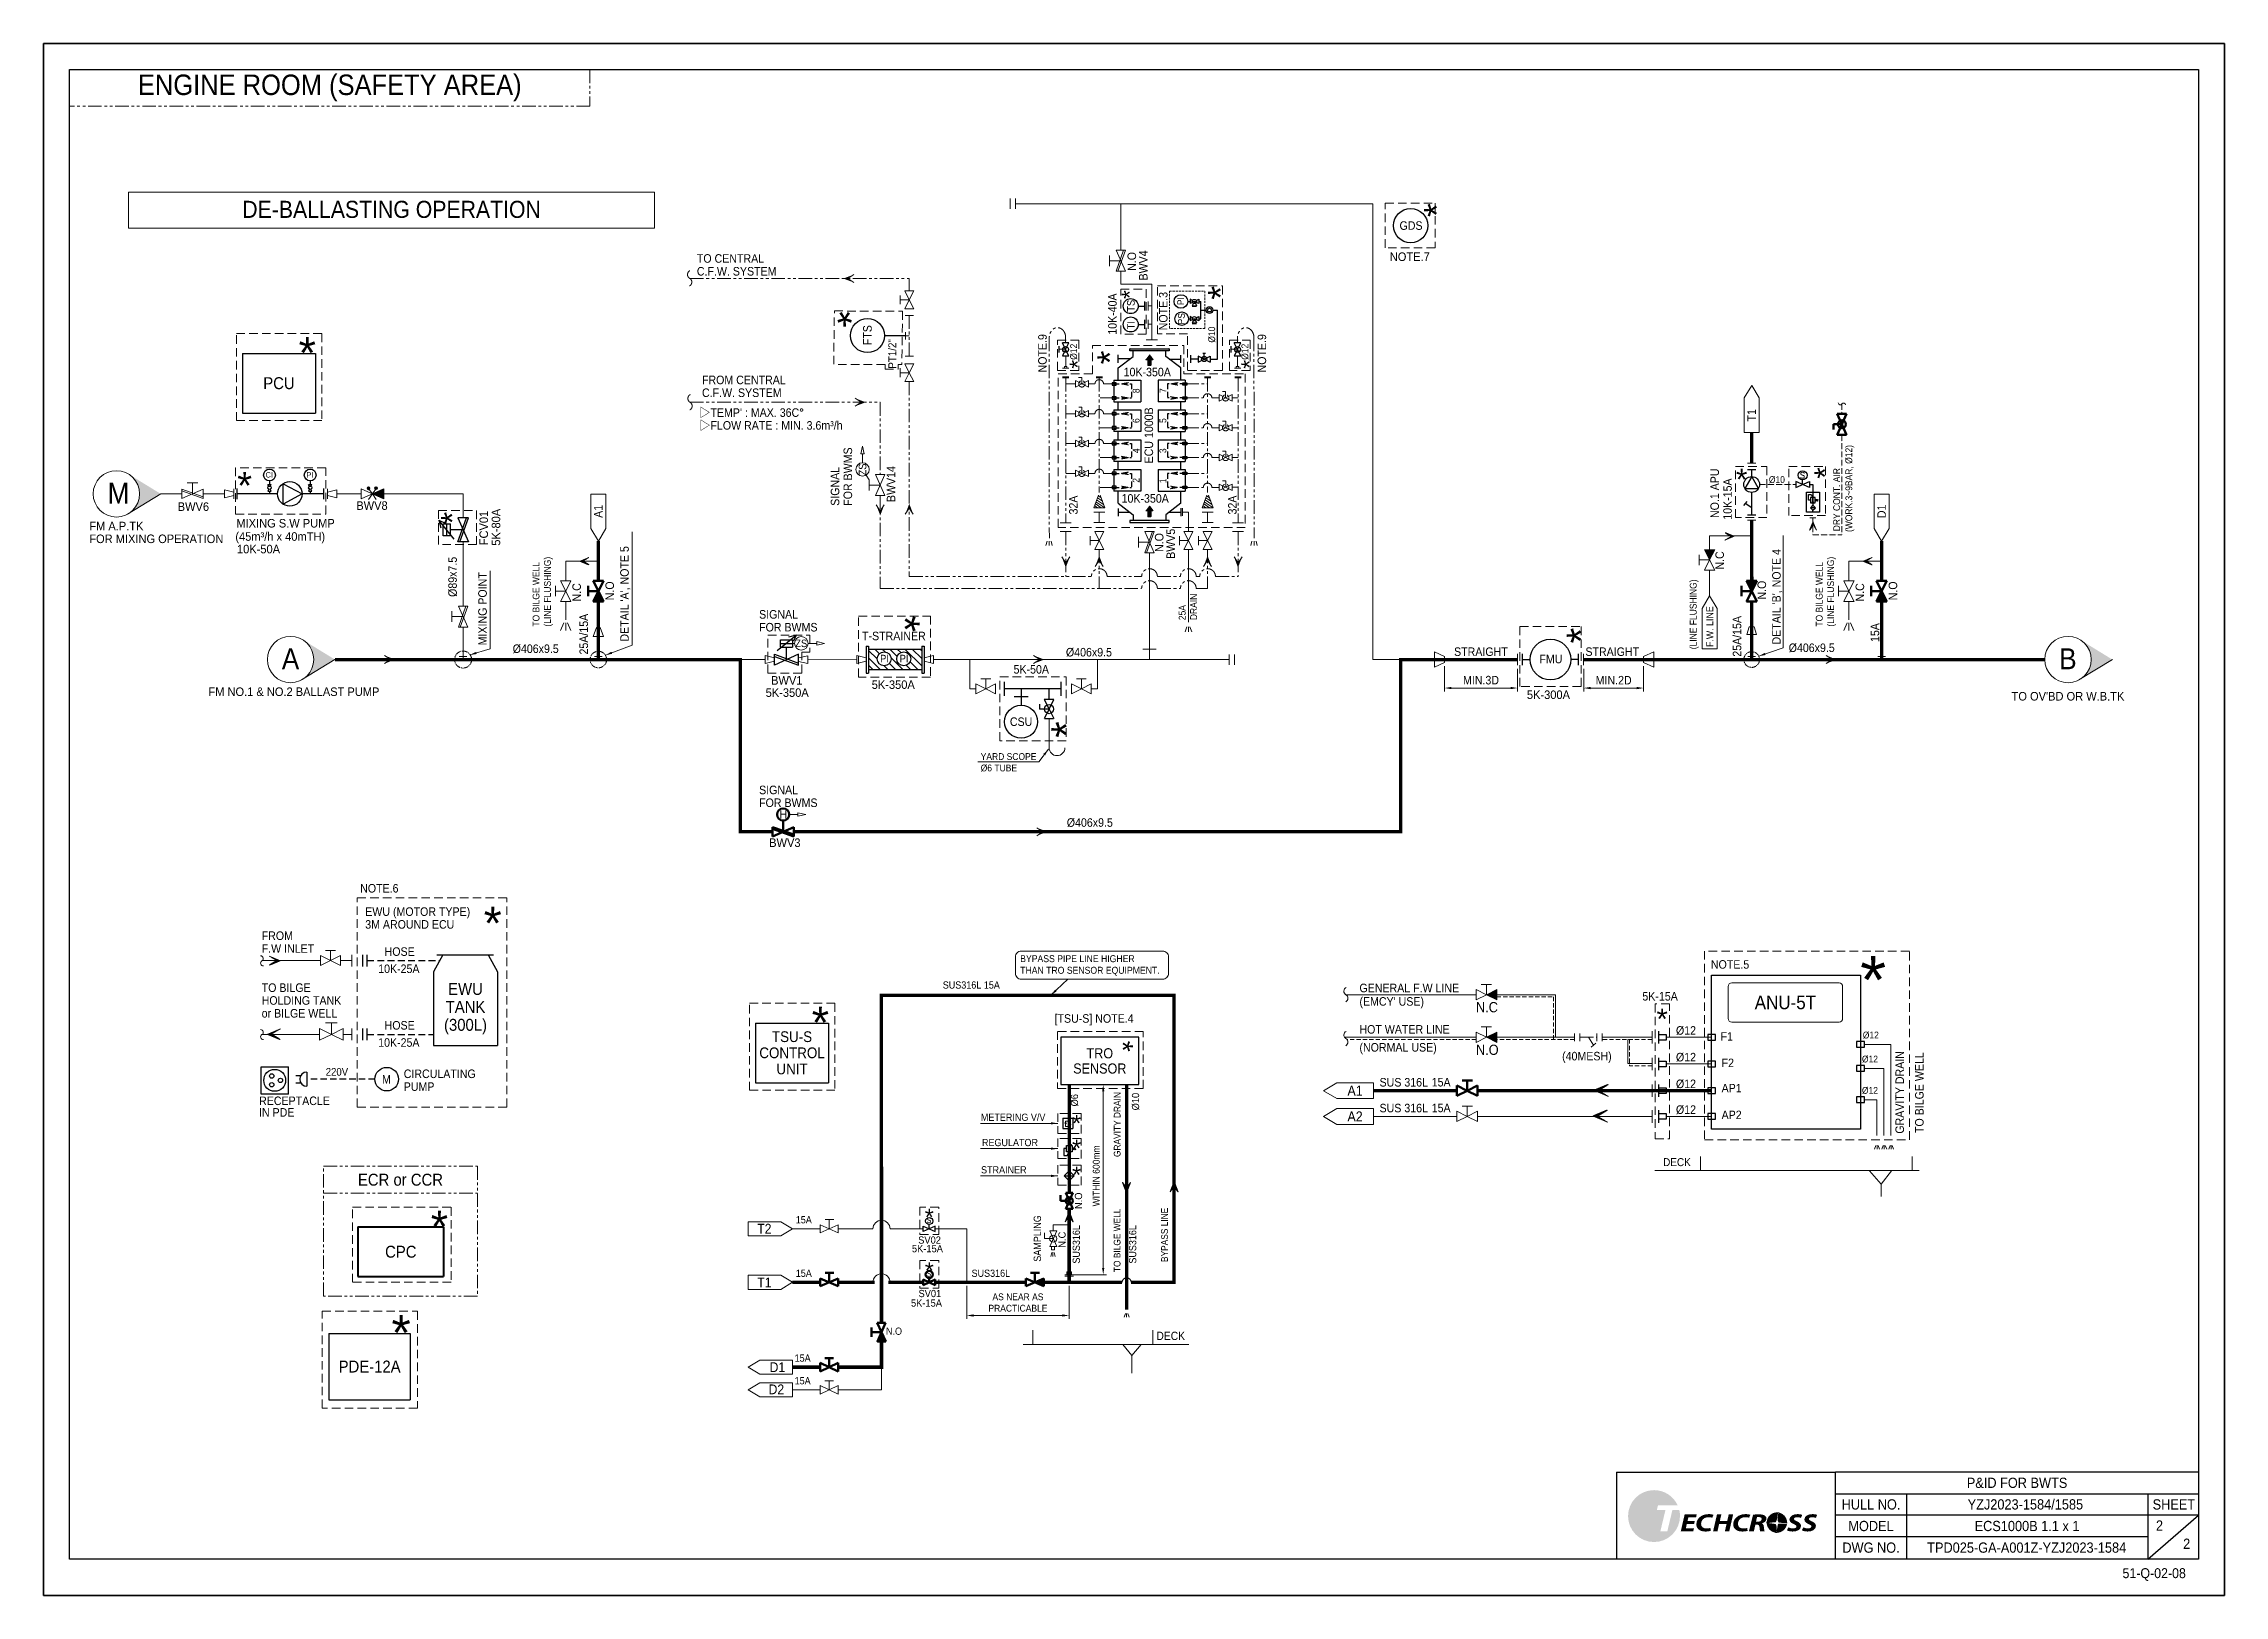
# Model space of a CAD drawing. Extents: x -553847 to 4496999, y 514150 to 878882.
# Drawn here: x 4364381 to 4428190, y 669797 to 715225 of the extents above; entities that cross this region are included whole.
import ezdxf

# ---------------------------------------------------------------- set-up
doc = ezdxf.new("R2010")
doc.units = 0
doc.header["$LTSCALE"] = 25
doc.header["$MEASUREMENT"] = 0
doc.header["$PDMODE"] = 3
doc.header["$PDSIZE"] = -7
for name, pattern in [('_DASH', [0.6, 0.4, -0.2]), ('ACAD_ISO03W100', [30, 12, -18]), ('DASHED', [0.75, 0.5, -0.25]), ('DASHED2', [0.375, 0.25, -0.125]), ('Dashed_dotted', [9.714286, 6.857143, -1.428571, 0, -1.428571]), ('HIDDEN', [0.375, 0.25, -0.125]), ('PHANTOM', [63.5, 31.75, -6.35, 6.35, -6.35, 6.35, -6.35]), ('PHANTOM2', [31.75, 15.875, -3.175, 3.175, -3.175, 3.175, -3.175])]:
    doc.linetypes.add(name, pattern=pattern)
doc.layers.get('0').update_dxf_attribs({"linetype": 'CONTINUOUS', "lineweight": 9})
doc.layers.get('DEFPOINTS').update_dxf_attribs({"linetype": 'CONTINUOUS'})
doc.layers.add('0.1 Defpoints', color=7, linetype='CONTINUOUS', plot=False)
doc.layers.add('0.2 Dwg sheet', color=7, linetype='CONTINUOUS')
doc.layers.add('0.3 Text', color=7, linetype='CONTINUOUS')
for name, color, linetype, lineweight in [('0.4 Maker scope box', 3, 'HIDDEN', 9), ('0.5 Dim', 1, 'CONTINUOUS', 9), ('1.1 Y_Pipe', 7, 'CONTINUOUS', 13), ('1.10 Air line', 253, 'PHANTOM', 9), ('1.4 M_Pipe', 7, 'CONTINUOUS', 25), ('1.5 M_Equip', 4, 'CONTINUOUS', 30), ('1.6 M_Cable', 2, 'CONTINUOUS', 25), ('1.7 Signal', 6, 'ZIGZAG', 9), ('1.8 PRU Cooling', 253, 'PHANTOM', 9), ('1.9 Arrow', 1, 'CONTINUOUS', 9), ('measure', 1, 'CONTINUOUS', 15), ('외형선', 7, 'CONTINUOUS', 18)]:
    doc.layers.add(name, color=color, linetype=linetype, lineweight=lineweight)
doc.layers.add('2.1 Valve open', color=7, linetype='CONTINUOUS', lineweight=50, true_color=0x1b21e4)
for name, color, linetype, true_color in [('2.2 Ballast water line', 7, 'CONTINUOUS', 0x1b21e4), ('2.3 TSU sampling line', 7, 'DASHED2', 0xf4541a), ('2.4 ANU dosing line', 7, 'DASHED2', 0xff29ff)]:
    doc.layers.add(name, color=color, linetype=linetype, true_color=true_color)
doc.styles.add('ARIAL', font='arial.ttf')
doc.styles.get("Standard").update_dxf_attribs({"font": '', "width": 0.95, "height": 250})
doc.styles.get('Standard').set_extended_font_data('Gulim')
doc.linetypes.add('ZIGZAG', pattern='A,0.0001,-0.2,[131,ltypeshp.shx,S=0.2,R=0,X=-0.2,Y=0],-0.4,[131,ltypeshp.shx,S=0.2,R=180,X=0.2,Y=0],-0.2', length=0.8001)
doc.dimstyles.new('TC50', dxfattribs={"dimtxt": 250, "dimasz": 200, "dimexe": 100, "dimexo": 100, "dimgap": 100, "dimtad": 1, "dimtoh": 1, "dimdec": 0, "dimrnd": 0.0005, "dimzin": 9, "dimdsep": 46, "dimtxsty": 'Standard', "dimcen": -3.5, "dimclrd": 1, "dimclre": 1, "dimazin": 2, "dimtfac": 0.6, "dimtdec": 0, "dimtmove": 0, "dimatfit": 3, "dimfxl": 4, "dimtolj": 1, "dimlwd": 15, "dimlwe": 15, "dimarcsym": 0})
pattern_1 = [(13.885806738, (4366117.364324, 634762.088641), (-0.00395095011, 0.015982025189), [])]

msp = doc.modelspace()

# ---------------------------------------------------------------- texts
at = {"layer": '0.3 Text', "linetype": 'Continuous'}
for s, height, width, p in [('N.O', 250, 0.95, (4396346.1, 708571.2)), ('BWV4', 250, 0.95, (4396681.1, 708291.2)), ('10K-40A', 250, 0.95, (4395779.5, 706702.9)), ('(WORK.3~9BAR, Ø12)', 200, 0.95, (4417301.1, 700926.6)), ('NO.1 APU', 250, 0.95, (4413401.6, 701336.3)), ('DRY CONT. AIR ', 200, 0.95, (4416944.6, 700948.3)), ('10K-15A', 250, 0.95, (4413777.1, 701286.5)), ('BWV5', 250, 0.95, (4397486, 700142.2)), ('F.W. LINE', 200, 0.99, (4413233.8, 697560)), ('25A/15A', 250, 0.95, (4414054.1, 697277.4)), ('TO BILGE WELL', 250, 0.95, (4419390.6, 683333.7)), ('SUS316L', 212, 0.95, (4394702.3, 679509.9)), ('SUS316L', 212, 0.95, (4396351.7, 679509.9))]:
    msp.add_text(s, height=height, rotation=90, dxfattribs=dict(at, width=width)).set_placement(p)
at = {"layer": '0.3 Text', "color": 3, "linetype": 'Continuous'}
for s, width, p in [('NOTE.7', 0.99, (4403770.7, 708861.3)), ('NOTE.6', 0.95, (4373643.3, 690372.5, 0)), ('NOTE.5', 0.95, (4413165.1, 688143.1)), ('[TSU-S] NOTE.4', 0.95, (4393960.8, 686561.3))]:
    msp.add_text(s, height=250, dxfattribs=dict(at, width=width)).set_placement(p)
at = {"layer": '0.3 Text', "color": 3, "linetype": 'Continuous', "width": 0.95}
for s, p in [('NOTE.3', (4397265.7, 706832.1)), ('NOTE.9', (4393732.5, 705598.1)), ('NOTE.9', (4400151.6, 705598.1))]:
    msp.add_text(s, height=250, rotation=90, dxfattribs=at).set_placement(p)
at = {"layer": '0.3 Text'}
for s, height, rotation, width, p in [('PT1/2"', 230.47, 90, 0.95, (4389327.8, 705708.1, 0)), ('Ø12', 200, 90, 0.95, (4394618.3, 705969.1)), ('Ø10', 200, 90, 0.95, (4398660.3, 706469.8)), ('Ø12', 200, 90, 0.95, (4399629.4, 705969.1)), ('BWV14', 250, 90, 0.95, (4389301.5, 701804.1)), ('s', 248.9, 0.00724, 0.95, (4415768.9, 702492.8)), ('FCV01', 250, 90, 0.99, (4377384.7, 700540.4)), ('5K-80A', 250, 90, 0.99, (4377742, 700526)), ('Ø89x7.5', 250, 90, 0.95, (4376471.8, 699027.2)), ('N.C', 250, 90, 0.95, (4413546.9, 699828.1)), ('N.C', 250, 90, 0.95, (4380103.1, 698893.8)), ('N.C', 250, 90, 0.95, (4417649.1, 698893.8)), ('25A/15A', 250, 90, 0.95, (4380310.6, 697341.7)), ('15A', 250, 90, 0.95, (4418091, 697707.4)), ('GRAVITY DRAIN', 250, 90, 0.95, (4418815.8, 683315)), ('Ø6', 212, 90, 0.98, (4394648.8, 684111.5)), ('Ø10', 212, 90, 0.98, (4396435.8, 683996)), ('N.O', 212, 90, 0.98, (4394767.1, 681108.7)), ('N.C', 212, 90, 0.98, (4394285.1, 679975.3, 0))]:
    msp.add_text(s, height=height, rotation=rotation, dxfattribs=dict(at, width=width)).set_placement(p)
at = {"layer": '0.3 Text', "linetype": 'Continuous'}
for s, height, width, p in [('10K-350A', 250, 0.95, (4395982.4, 705486)), ('10K-350A', 250, 0.95, (4395922.4, 701785.7)), ('5K-50A', 250, 0.95, (4392761.7, 696781.9)), ('5K-300A', 250, 0.99, (4407782, 696039.1)), ('SUS316L 15A', 212, 0.95, (4390690.3, 687560.4)), ('METERING V/V', 212, 0.95, (4391804.6, 683688.4, 0)), ('REGULATOR', 212, 0.95, (4391836.7, 682948.7, 0)), ('STRAINER', 212, 0.95, (4391810.5, 682150.5)), ('SUS316L', 212, 0.95, (4391532.9, 679122.4))]:
    msp.add_text(s, height=height, dxfattribs=dict(at, width=width)).set_placement(p)
at = {"layer": '0.3 Text'}
for s, height, width, p in [('Ø10', 200, 0.95, (4414861.4, 702361.4, -934.9)), ('BWV6', 250, 0.99, (4368304.8, 701545)), ('MIXING S.W PUMP', 250, 0.99, (4370021.2, 701059.1)), ('BWV8', 250, 0.99, (4373530.4, 701576.1)), ('FM A.P.TK', 250, 0.99, (4365718.7, 700977.3)), ('FOR MIXING OPERATION', 250, 0.99, (4365718.7, 700602.9)), ('(45m³/h x 40mTH)', 250, 0.99, (4369991.4, 700670.8)), ('10K-50A', 250, 0.99, (4370039.1, 700302.5)), ('Ø406x9.5', 250, 0.95, (4378106.1, 697385.7)), ('Ø406x9.5', 250, 0.95, (4394293.8, 697283.7)), ('STRAIGHT', 250, 0.95, (4405650.6, 697298.4)), ('STRAIGHT', 250, 0.95, (4409494.2, 697298.4)), ('Ø406x9.5', 250, 0.95, (4415441.5, 697413.7)), ('FM NO.1 & NO.2 BALLAST PUMP', 250, 0.99, (4369204.5, 696127.1)), ('5K-350A', 250, 0.99, (4385507.8, 696101.4)), ('BWV1', 250, 0.99, (4385667.2, 696458.7)), ('5K-350A', 250, 0.99, (4388611.7, 696334.1)), ("TO OV'BD OR W.B.TK", 250, 0.99, (4421963.2, 695994.2)), ('Ø406x9.5', 250, 0.95, (4394319.4, 692297.7)), ('BWV3', 250, 0.99, (4385611.5, 691707.3)), ('GENERAL F.W LINE', 250, 0.95, (4402882.2, 687454.7)), ("(EMCY' USE)", 250, 0.95, (4402882.2, 687060.3)), ('5K-15A', 250, 0.95, (4411160.5, 687211.1)), ('N.C', 300, 0.95, (4406291, 686867)), ('(NORMAL USE)', 250, 0.95, (4402882.2, 685716.3)), ('HOT WATER LINE', 250, 0.95, (4402882.2, 686242.7)), ('Ø12', 250, 0.95, (4412142.8, 686210.6)), ('F1', 250, 0.95, (4413450, 686034.4)), ('Ø12', 200, 0.95, (4417609.5, 686101.5)), ('N.O', 300, 0.95, (4406291, 685620.1)), ('(40MESH)', 250, 0.95, (4408811.9, 685459.6)), ('Ø12', 250, 0.95, (4412142.8, 685429.2)), ('F2', 250, 0.95, (4413478.2, 685261.3)), ('Ø12', 200, 0.95, (4417584.4, 685398.9)), ('SUS 316L', 250, 0.95, (4403470.7, 684693.6)), ('15A', 250, 0.95, (4404996.9, 684696.8)), ('Ø12', 250, 0.95, (4412142.8, 684647.8)), ('AP1', 250, 0.95, (4413478.2, 684522.3)), ('Ø12', 200, 0.95, (4417584.4, 684482)), ('SUS 316L', 250, 0.95, (4403470.7, 683939.5)), ('15A', 250, 0.95, (4404996.9, 683942.7)), ('Ø12', 250, 0.95, (4412142.8, 683893.7)), ('AP2', 250, 0.95, (4413478.2, 683738.8)), ('DECK', 233.66, 0.95, (4411768.9, 682364.1)), ('SV02', 212, 0.98, (4389971.2, 680094.1)), ('5K-15A', 212, 0.98, (4389788, 679842)), ('5K-15A', 212, 0.98, (4389760.4, 678250.5)), ('SV01', 212, 0.98, (4389980.1, 678528.6)), ('N.O', 212, 0.95, (4389029.4, 677426.1)), ('DECK', 242.89, 0.95, (4396940.2, 677273.6))]:
    msp.add_text(s, height=height, dxfattribs=dict(at, width=width)).set_placement(p)
at = {"layer": '0.3 Text', "color": 0, "linetype": 'Continuous', "width": 0.95}
for s, height, p in [('HOSE', 250, (4374359, 688519.8)), ('10K-25A', 250, (4374170.4, 688016.5)), ('HOSE', 250, (4374359, 686361.4)), ('10K-25A', 250, (4374170.4, 685858.1)), ('220V', 225.36, (4372636, 685012.1)), ('M', 250, (4374282.3, 684782.1)), ('IN PDE ', 250, (4370683.2, 683812.1)), ('RECEPTACLE', 250, (4370686.6, 684151.6))]:
    msp.add_text(s, height=height, dxfattribs=at).set_placement(p)
at = {"layer": '0.3 Text', "lineweight": -3, "width": 0.95}
for s, p in [('GRAVITY DRAIN', (4395891.1, 682630.6)), ('TO BILGE WELL', (4395890.3, 679262.2)), ('BYPASS LINE', (4397276.9, 679557.5, -3249.4))]:
    msp.add_text(s, height=196.558, rotation=90, dxfattribs=at).set_placement(p)
at = {"layer": '0.3 Text', "linetype": 'ByBlock', "width": 0.95}
for p in [(4386389.2, 680688.2), (4386389.2, 679122.1), (4386355.3, 676638.6), (4386355.3, 675975.4)]:
    msp.add_text('15A', height=212, dxfattribs=at).set_placement(p)
at = {"layer": '0.3 Text', "color": 0, "width": 0.95}
for s, p in [('T2', (4385262.4, 680388.9)), ('T1', (4385262.5, 678815.3)), ('D1', (4385624.4, 676335)), ('D2', (4385593.7, 675685.9))]:
    msp.add_text(s, height=286.45, dxfattribs=at).set_placement(p)
at = {"layer": '0.3 Text', "color": 4, "linetype": 'Continuous', "width": 0.95}
for p in [(4426187.6, 671692.5), (4426983.4, 671160)]:
    msp.add_text('2', height=300, dxfattribs=at).set_placement(p)
at = {"layer": '0.3 Text', "attachment_point": 5, "line_spacing_factor": 0.9}
for s, insert, char_height, width in [('\\pxqc;ENGINE ROOM (SAFETY AREA)', (4372753.9, 713928.4), 600, 15226.206), ('\\pxqc;PCU', (4371267.1, 705281.9), 350, 2142.819), ('\\pxqc;ZS', (4386549.5, 697666.2), 220, 219.124), ('\\pxqc;EWU \\PTANK\\P(300L)', (4376725.6, 686973.1), 350, 3911.813), ('\\pxqc;ANU-5T', (4415345.5, 687153.7), 400, 3138.587), ('\\pxqc;TSU-S\\PCONTROL \\PUNIT', (4386279.7, 685679.1), 315, 1928.537), ('TRO SENSOR', (4395285.6, 685442.6), 296.8, 2276.924), ('\\pxqc;A1', (4402753.7, 684572.9), 292.8, 1073.069), ('\\pxqc;A2', (4402753.7, 683818.8), 292.8, 1073.069), ('\\pxqc;ECR or CCR', (4374822.8, 681964.3), 350, 3911.813), ('\\pxqc;CPC ', (4374832.5, 679855.9), 350, 3911.813), ('\\pxqc;PDE-12A', (4373920.1, 676497.3), 350, 3911.813)]:
    msp.add_mtext(s, dxfattribs=dict(at, insert=insert, char_height=char_height, width=width))
at = {"layer": '0.3 Text', "linetype": 'ByBlock', "insert": (4404391.5, 709896.6), "char_height": 250, "width": 1625.22, "attachment_point": 5, "line_spacing_factor": 0.9}
msp.add_mtext('\\pxqc;GDS', dxfattribs=at)
at = {"layer": '0.3 Text', "linetype": 'Continuous', "char_height": 250, "attachment_point": 5, "line_spacing_factor": 0.9}
for s, insert in [('\\pxql;TO CENTRAL \\PC.F.W. SYSTEM', (4386739.9, 708745.7, 0)), ('\\pxql;FROM CENTRAL \\PC.F.W. SYSTEM', (4386889.9, 705190, 0))]:
    msp.add_mtext_dynamic_manual_height_columns(s, width=6489.913, gutter_width=1000, heights=[0], dxfattribs=dict(at, insert=insert))
at = {"layer": '0.3 Text', "rotation": 90}
for s, insert, char_height, attachment_point in [('TS', (4396196.2, 707550), 220, 5), ('PI', (4397651.6, 707685), 198, 5), ('TI', (4396196.2, 706981), 220, 5), ('PS', (4397674.1, 707171.3), 198, 5), ("DETAIL 'A', NOTE 5", (4381252.8, 697719), 250, 1), ('MIXING POINT', (4377098.7, 697609.4), 250, 1), ('N.O', (4380820.1, 698928.3), 250, 1), ('N.O', (4414530.3, 698949.6), 250, 1), ('N.O', (4418366.1, 698928.3), 250, 1), ('SAMPLING', (4393351.7, 679565.1, 0), 212, 1)]:
    msp.add_mtext(s, dxfattribs=dict(at, insert=insert, char_height=char_height, attachment_point=attachment_point))
at = {"layer": '0.3 Text', "linetype": 'Continuous', "char_height": 250, "attachment_point": 5, "rotation": 90, "line_spacing_factor": 0.9}
for s, insert, width in [('\\pxqc;FTS ', (4388487.6, 706689.7, 0), 1301.802), ('ECU 1000B ', (4396721.1, 703756.1), 3249.86), ('32A', (4394514, 701717.2), 1037.003), ('32A', (4399164.9, 701717.2), 1037.003), ('N.O', (4397024.1, 700619.8), 1301.802)]:
    msp.add_mtext(s, dxfattribs=dict(at, insert=insert, width=width))
at = {"layer": '0.3 Text', "attachment_point": 5, "rotation": 90, "line_spacing_factor": 0.9}
for s, insert, char_height, width in [('\\pxqc;8', (4396349.1, 705060.9), 200, 631.105), ('\\pxqc;7', (4397131.9, 705067.6), 200, 631.105), ('\\pxqc;6', (4396349.1, 704186.8), 200, 631.105), ('\\pxqc;5', (4397131.8, 704187.5), 200, 631.105), ('\\pxqc;4', (4396348.9, 703305.4), 200, 631.105), ('\\pxqc;3', (4397131.7, 703306.7), 200, 631.105), ('\\pxqc;ZS', (4388344.1, 702757.6, 0), 220, 219.124), ('\\pxqc;2', (4396346.8, 702439.6), 200, 631.105), ('\\pxqc;1', (4397131.7, 702426.3), 200, 631.105)]:
    msp.add_mtext(s, dxfattribs=dict(at, insert=insert, char_height=char_height, width=width))
at = {"layer": '0.3 Text', "linetype": 'Continuous', "char_height": 250, "attachment_point": 5, "line_spacing_factor": 0.9}
for s, insert, width in [("\\pxql;▷TEMP' : MAX. 36C{\\fISOCPEUR|b0|i0|c0|p34;%%D\\P}▷FLOW RATE : MIN. 3.6m³/h", (4386813.9, 704219.4, 0), 6489.913), ('\\pxql;\\PT-STRAINER', (4388978.4, 698069.1), 1301.802), ('\\pxqc;FMU', (4408483.7, 697208), 1301.802), ('\\pxqc;CSU ', (4392982.2, 695372.8), 1301.802)]:
    msp.add_mtext(s, dxfattribs=dict(at, insert=insert, width=width))
at = {"layer": '0.3 Text', "rotation": 90}
for s, insert, char_height, width, attachment_point in [('\\pxqc;T1', (4414359, 704346.2), 250, 1009.722, 5), ('\\pxqc;A1', (4380612.9, 701531.6), 250, 1009.722, 5), ('\\pxqc;D1', (4418159, 701531.6), 250, 1009.722, 5), ('\\pxql;(LINE FLUSHING)', (4412547.7, 697494.3), 200, 3714.7, 1)]:
    msp.add_mtext(s, dxfattribs=dict(at, insert=insert, char_height=char_height, width=width, attachment_point=attachment_point))
at = {"layer": '0.3 Text', "color": 3, "insert": (4387726.8, 703240.1, 0), "char_height": 250, "width": 3089.316, "attachment_point": 5, "rotation": 90, "line_spacing_factor": 0.9}
msp.add_mtext('\\pxql;SIGNAL\\PFOR BWMS', dxfattribs=at)
at = {"layer": '0.3 Text', "attachment_point": 5}
for s, insert, char_height in [('CI', (4370983.8, 702600.4), 158.4), ('PI', (4372174.7, 702600.5), 158.4), ('PI', (4388985.9, 697222.1), 220), ('PI', (4389557.9, 697222.1), 220)]:
    msp.add_mtext(s, dxfattribs=dict(at, insert=insert, char_height=char_height))
at = {"layer": '0.3 Text', "char_height": 200, "attachment_point": 1, "rotation": 90}
for s, insert in [('TO BILGE WELL\\P(LINE FLUSHING)', (4378689.3, 698157.9)), ('TO BILGE WELL\\P(LINE FLUSHING)', (4416235.4, 698157.9)), ('25A\\PDRAIN', (4397594.9, 698347))]:
    msp.add_mtext_dynamic_manual_height_columns(s, width=3714.7, gutter_width=1000, heights=[0], dxfattribs=dict(at, insert=insert))
at = {"layer": '0.3 Text', "color": 0, "insert": (4414959.2, 697634.4), "char_height": 250, "attachment_point": 1, "rotation": 90}
msp.add_mtext("DETAIL 'B', NOTE 4", dxfattribs=at)
at = {"layer": '0.3 Text', "color": 3, "char_height": 250, "width": 3089.316, "attachment_point": 5, "line_spacing_factor": 0.9}
for insert in [(4386861, 698326.3), (4386861, 693187.6)]:
    msp.add_mtext('\\pxql;SIGNAL\\PFOR BWMS', dxfattribs=dict(at, insert=insert))
at = {"layer": '0.3 Text', "insert": (4391799.9, 694453.7), "char_height": 200, "attachment_point": 1}
msp.add_mtext_dynamic_manual_height_columns('YARD SCOPE\\PØ6 TUBE', width=1700.006, gutter_width=1000, heights=[0], dxfattribs=at)
at = {"layer": '0.3 Text', "color": 0, "insert": (4375866.5, 689626), "char_height": 250, "width": 4149.699, "attachment_point": 5, "line_spacing_factor": 0.9}
msp.add_mtext('\\pxql;EWU (MOTOR TYPE)\\P3M AROUND ECU ', dxfattribs=at)
at = {"layer": '0.3 Text', "color": 0, "linetype": 'Continuous', "char_height": 250, "attachment_point": 5, "line_spacing_factor": 0.9}
for s, insert, width in [('\\pxql;FROM \\PF.W INLET', (4371767.5, 688922.1), 2010.831), ('\\pxql;TO BILGE HOLDING TANK or BILGE WELL', (4372047.8, 687211.6), 2571.508), ('\\pxql;CIRCULATING\\PPUMP', (4376204.3, 684877.6), 2571.508)]:
    msp.add_mtext(s, dxfattribs=dict(at, insert=insert, width=width))
at = {"layer": '0.3 Text', "linetype": 'Continuous', "ltscale": 30, "insert": (4397912.9, 688538.9), "char_height": 203.817, "width": 4957.647, "attachment_point": 3}
msp.add_mtext('\\pxql;BYPASS PIPE LINE HIGHER \\PTHAN TRO SENSOR EQUIPMENT.', dxfattribs=at)
at = {"layer": '0.3 Text', "color": 4, "char_height": 300, "attachment_point": 5}
for s, insert, width in [('\\A1;\\pxqc;P&ID FOR BWTS', (4422124.2, 673091.2), 10618.125), ('\\A1;YZJ2023-1584/1585', (4422367.2, 672459.9), 6962.578), ('\\pxqc;ECS1000B 1.1 x 1', (4422415.9, 671826.8), 7060), ('\\A1;TPD025-GA-A001Z-YZJ2023-1584', (4422405.9, 671194.7), 7039.897)]:
    msp.add_mtext(s, dxfattribs=dict(at, insert=insert, width=width))
at = {"layer": '0.3 Text', "insert": (4417850.5, 672459), "char_height": 300, "width": 2070.807, "attachment_point": 5}
msp.add_mtext('HULL NO.', dxfattribs=at)
at = {"layer": '0.4 Maker scope box', "linetype": 'DASHED', "lineweight": 15, "ltscale": 20, "style": 'ARIAL'}
for height, rotation, p in [(739.2, 90, (4405513.6, 710147.2)), (475.2, 90, (4396397.6, 707750.3)), (739.2, 90, (4399190.3, 707729.2)), (475.2, 90, (4394875.9, 705709.1)), (739.2, 90, (4395951.4, 705836.4)), (475.2, 90, (4399904.4, 705709.1)), (880, 270, (4389138.2, 698478.7)), (594, 270, (4395658.1, 686033.4))]:
    msp.add_text('*', height=height, rotation=rotation, dxfattribs=at).set_placement(p)
at = {"layer": '0.4 Maker scope box', "style": 'ARIAL'}
for height, rotation, p in [(844.8, 180, (4388049.5, 707783.1, 0)), (616, 90.164448, (4416811.3, 702488.3)), (844.8, 90, (4409785.6, 697665.3)), (880, 90, (4394750.2, 694906.4))]:
    msp.add_text('*', height=height, rotation=rotation, dxfattribs=at).set_placement(p)
at = {"layer": '0.4 Maker scope box', "linetype": 'DASHED', "lineweight": 15, "ltscale": 20, "style": 'ARIAL'}
for height, p in [(932.7, (4371842.5, 705705.3)), (932.7, (4386855.1, 686102.5)), (932.7, (4375708.3, 680126.7)), (1036.3, (4374559.5, 676967.8))]:
    msp.add_text('*', height=height, dxfattribs=at).set_placement(p)
at = {"layer": '0.4 Maker scope box', "style": 'ARIAL'}
for height, p in [(800, (4370045.6, 701888.4)), (616, (4413897.7, 702161.4)), (972, (4377258.2, 688990.6)), (1401.9, (4417531.8, 687117.2)), (607.5, (4411574.4, 686370.2)), (489.4, (4394473, 683375.4)), (489.4, (4394473, 682645)), (489.4, (4394473, 681863.6, 0)), (489.4, (4390162.7, 680626.2)), (489.4, (4390162.7, 679060.1))]:
    msp.add_text('*', height=height, dxfattribs=at).set_placement(p)
at = {"layer": '0.4 Maker scope box', "linetype": 'DASHED', "lineweight": 15, "ltscale": 20, "style": 'ARIAL', "text_generation_flag": 4}
msp.add_text('*', height=666.9, rotation=270, dxfattribs=at).set_placement((4376673.5, 701517.7))
at = {"layer": '1.1 Y_Pipe', "linetype": 'Continuous', "ltscale": 30, "width": 0.95}
for s, p in [('M', (4366254.3, 701760.1)), ('A', (4371351.8, 696909.9)), ('B', (4423358.7, 696909.9))]:
    msp.add_text(s, height=612.9, dxfattribs=at).set_placement(p)
at = {"layer": '1.1 Y_Pipe', "color": 255, "insert": (4386022.1, 692658), "char_height": 250, "width": 3464.914, "attachment_point": 5, "line_spacing_factor": 0.9}
msp.add_mtext('{\\C256;H}', dxfattribs=at)
at = {"layer": '1.5 M_Equip', "color": 4, "width": 0.95}
for p in [(4390224.5, 680697.2), (4390224.5, 679131.1)]:
    msp.add_text('s', height=212, dxfattribs=at).set_placement(p)
at = {"layer": '2.1 Valve open', "width": 0.95}
msp.add_text('s', height=212, dxfattribs=at).set_placement((4390224.5, 679131.1))
at = {"layer": '2.1 Valve open', "insert": (4386022.1, 692658), "char_height": 250, "width": 3464.914, "attachment_point": 5, "line_spacing_factor": 0.9}
msp.add_mtext('{\\C256;H}', dxfattribs=at)
at = {"layer": '2.2 Ballast water line', "insert": (4374561.6, 710369.1), "char_height": 500, "width": 15390.85, "attachment_point": 5, "line_spacing_factor": 0.9}
msp.add_mtext('\\pxqc;DE-BALLASTING OPERATION', dxfattribs=at)

# ---------------------------------------------------------------- blocks, each defined once
blk = doc.blocks.new('양식 51-Q-02-08')
at = {"layer": '0.1 Defpoints'}
blk.add_lwpolyline([(-2677005, 1033560), (-2613196, 1033560), (-2613196, 988132), (-2677005, 988132)], close=True, dxfattribs=at)
at = {"layer": '0.2 Dwg sheet'}
for p, q in [((-2630979, 991742), (-2624571, 991742)), ((-2630979, 991742), (-2630979, 989196)), ((-2624571, 989196), (-2624571, 991742)), ((-2613953, 991742), (-2624571, 991742)), ((-2624571, 991110), (-2613953, 991110)), ((-2622500, 991110), (-2622500, 989196)), ((-2615440, 991110), (-2615440, 989196)), ((-2613953, 990478), (-2624571, 990478)), ((-2615440, 989196), (-2613953, 990478)), ((-2615440, 989846), (-2624571, 989846))]:
    blk.add_line(p, q, dxfattribs=at)
blk.add_lwpolyline([(-2613953, 989196), (-2676245, 989196), (-2676245, 1032800), (-2613953, 1032800)], close=True, dxfattribs=at)
at = {"layer": '0.2 Dwg sheet', "insert": (-2623536, 989529), "char_height": 300, "width": 2070.81, "attachment_point": 5}
blk.add_mtext('DWG NO.', dxfattribs=at)
at = {"layer": '0.3 Text', "width": 0.95}
blk.add_text('51-Q-02-08', height=291.7, dxfattribs=at).set_placement((-2616177, 988637))
at = {"layer": '0.3 Text', "char_height": 300, "attachment_point": 5}
for s, insert, width in [('MODEL', (-2623536, 990162), 2070.81), ('\\A1;SHEET', (-2614674, 990794), 1532.09)]:
    blk.add_mtext(s, dxfattribs=dict(at, insert=insert, width=width))
blk = doc.blocks.new('*D221')
at = {"layer": '0.5 Dim', "color": 1, "linetype": 'ByBlock', "lineweight": 15, "ltscale": 30, "transparency": 16777216}
for p, q in [((4405374, 697004), (4405374, 696260)), ((4407504, 696926), (4407504, 696260)), ((4407304, 696360), (4405574, 696360))]:
    blk.add_line(p, q, dxfattribs=at)
at = {"layer": '0.5 Dim', "color": 1, "linetype": 'Continuous', "ltscale": 30, "transparency": 16777216}
for points in [[(4405574, 696393), (4405574, 696326), (4405374, 696360)], [(4407304, 696393), (4407304, 696326), (4407504, 696360)]]:
    blk.add_solid(points, dxfattribs=at)
at = {"layer": 'DEFPOINTS', "color": 0, "linetype": 'Continuous', "ltscale": 30, "transparency": 16777216}
for p in [(4405374, 697104), (4407504, 697026), (4405374, 696360)]:
    blk.add_point(p, dxfattribs=at)
at = {"layer": '0.5 Dim', "color": 0, "linetype": 'Continuous', "ltscale": 30, "transparency": 16777216, "insert": (4406439, 696589), "char_height": 250, "attachment_point": 5}
blk.add_mtext('\\A1;MIN.3D', dxfattribs=at)
blk = doc.blocks.new('*D222')
at = {"layer": '0.5 Dim', "color": 1, "linetype": 'ByBlock', "lineweight": 15, "ltscale": 30, "transparency": 16777216}
for p, q in [((4409443, 696926), (4409443, 696260)), ((4411197, 697004), (4411197, 696260)), ((4409643, 696360), (4410997, 696360))]:
    blk.add_line(p, q, dxfattribs=at)
at = {"layer": '0.5 Dim', "color": 1, "linetype": 'Continuous', "ltscale": 30, "transparency": 16777216}
for points in [[(4409643, 696393), (4409643, 696326), (4409443, 696360)], [(4410997, 696393), (4410997, 696326), (4411197, 696360)]]:
    blk.add_solid(points, dxfattribs=at)
at = {"layer": 'DEFPOINTS', "color": 0, "linetype": 'Continuous', "ltscale": 30, "transparency": 16777216}
for p in [(4409443, 697026), (4411197, 697104), (4411197, 696360)]:
    blk.add_point(p, dxfattribs=at)
at = {"layer": '0.5 Dim', "color": 0, "linetype": 'Continuous', "ltscale": 30, "transparency": 16777216, "insert": (4410320, 696589), "char_height": 250, "attachment_point": 5}
blk.add_mtext('\\A1;MIN.2D', dxfattribs=at)
blk = doc.blocks.new('*D223')
at = {"color": 1, "linetype": 'ByBlock', "lineweight": 15, "ltscale": 30, "transparency": 16777216}
for p, q in [((4391393, 678862), (4391393, 677891)), ((4394388, 678862), (4394388, 677891)), ((4394188, 677991), (4391593, 677991))]:
    blk.add_line(p, q, dxfattribs=at)
at = {"color": 1, "linetype": 'Continuous', "ltscale": 30, "transparency": 16777216}
for points in [[(4391593, 678025), (4391593, 677958), (4391393, 677991)], [(4394188, 678025), (4394188, 677958), (4394388, 677991)]]:
    blk.add_solid(points, dxfattribs=at)
at = {"layer": 'DEFPOINTS', "color": 0, "linetype": 'Continuous', "ltscale": 30, "transparency": 16777216}
for p in [(4391393, 678962), (4394388, 678962), (4391393, 677991)]:
    blk.add_point(p, dxfattribs=at)
at = {"color": 0, "linetype": 'Continuous', "ltscale": 30, "transparency": 16777216, "insert": (4392890, 678370), "char_height": 250, "attachment_point": 5}
blk.add_mtext('\\A1;{\\H0.8x;AS NEAR AS  \\PPRACTICABLE}', dxfattribs=at)
blk = doc.blocks.new('*D224')
at = {"color": 1, "linetype": 'ByBlock', "lineweight": 15, "ltscale": 30, "transparency": 16777216}
for p, q in [((4395485, 684749), (4395485, 684749)), ((4395385, 679385), (4395385, 684549))]:
    blk.add_line(p, q, dxfattribs=at)
at = {"color": 1, "linetype": 'Continuous', "ltscale": 30, "transparency": 16777216}
for points in [[(4395351, 684549), (4395418, 684549), (4395385, 684749)], [(4395351, 679385), (4395418, 679385), (4395385, 679185)]]:
    blk.add_solid(points, dxfattribs=at)
at = {"layer": 'DEFPOINTS', "color": 0, "linetype": 'Continuous', "ltscale": 30, "transparency": 16777216}
for p in [(4395385, 684749), (4395385, 684749), (4395385, 679185)]:
    blk.add_point(p, dxfattribs=at)
at = {"color": 0, "linetype": 'Continuous', "ltscale": 30, "transparency": 16777216, "insert": (4395181, 682078), "char_height": 250, "attachment_point": 5, "rotation": 90}
blk.add_mtext('\\A1;{\\H0.8x;WITHIN 600mm}', dxfattribs=at)

# ---------------------------------------------------------------- dimensions: what is measured, and where the dimension line sits
at = {"color": 1, "linetype": 'Continuous', "ltscale": 30}
dim = msp.add_linear_dim(base=(4395384.7, 684749.4), p1=(4395384.7, 679184.8), p2=(4395384.7, 684749.4), angle=90, text='{\\H0.8x;WITHIN 600mm}', dimstyle='TC50', override={"dimtxt": 200, "dimtoh": 0, "dimarcsym": 1}, dxfattribs=at)
dim.commit()
dim.dimension.update_dxf_attribs({"geometry": '*D224', "text_midpoint": (4395384.7, 682078.3), "dimtype": 160})
dim = msp.add_linear_dim(base=(4391393.1, 677991.3), p1=(4394387.6, 678962.3), p2=(4391393.1, 678962.3), text='{\\H0.8x;AS NEAR AS  \\PPRACTICABLE}', dimstyle='TC50', override={"dimtxt": 200, "dimtoh": 0, "dimarcsym": 1}, dxfattribs=at)
dim.commit()
dim.dimension.update_dxf_attribs({"geometry": '*D223', "text_midpoint": (4392890.3, 677991.3), "dimtype": 160})
at = {"layer": '0.5 Dim', "color": 0, "linetype": 'Continuous', "ltscale": 30}
for base, p1, p2, text, picture, middle in [((4405373.7, 696359.6), (4407503.7, 697026.5), (4405373.7, 697103.6), 'MIN.3D', '*D221', (4406438.7, 696589.4)), ((4411196.8, 696359.6), (4409442.7, 697026.5), (4411196.8, 697103.6), 'MIN.2D', '*D222', (4410319.8, 696589.4))]:
    dim = msp.add_linear_dim(base=base, p1=p1, p2=p2, text=text, dimstyle='TC50', override={"dimtoh": 0, "dimarcsym": 1}, dxfattribs=at)
    dim.commit()
    dim.dimension.update_dxf_attribs({"geometry": picture, "text_midpoint": middle})

# ---------------------------------------------------------------- hatches: boundary and pattern name
at = {"layer": '0.2 Dwg sheet', "lineweight": 0}
h = msp.add_hatch(color=256, dxfattribs=at)
h.dxf.hatch_style = 2
edge = h.paths.add_edge_path()
edge.add_spline(control_points=[(4412038.3, 672292.6), (4412038.3, 672292.6), (4411891.2, 671675.9), (4411891.2, 671675.9), (4411891.2, 671675.9), (4411687.4, 671675.9), (4411687.4, 671675.9), (4411687.4, 671675.9), (4411834.6, 672292.6), (4411834.6, 672292.6), (4411834.6, 672292.6), (4411582.7, 672292.6), (4411582.7, 672292.6), (4411582.7, 672292.6), (4411618.1, 672434.4), (4411618.1, 672434.4), (4411618.1, 672434.4), (4412193.4, 672434.4), (4412193.4, 672434.4), (4412073.7, 672697), (4411809.1, 672879.6), (4411501.7, 672879.6), (4411081.9, 672879.6), (4410741.6, 672539.4), (4410741.6, 672119.5), (4410741.6, 671699.7), (4411081.9, 671359.4), (4411501.7, 671359.4), (4411921.5, 671359.4), (4412261.7, 671699.7), (4412261.7, 672119.5), (4412261.7, 672179.1), (4412254.7, 672237), (4412241.7, 672292.6), (4412241.7, 672292.6), (4412038.3, 672292.6), (4412038.3, 672292.6)], knot_values=[0, 0, 0, 0, 1, 1, 1, 2, 2, 2, 3, 3, 3, 4, 4, 4, 5, 5, 5, 6, 6, 6, 7, 7, 7, 8, 8, 8, 9, 9, 9, 10, 10, 10, 11, 11, 11, 12, 12, 12, 12], degree=3, periodic=0)
h = msp.add_hatch(color=256, dxfattribs=at)
h.dxf.hatch_style = 2
h.paths.add_polyline_path([(4412672.9, 671885.5), (4412461.1, 671885.5), (4412433.6, 671765.2), (4412672, 671765.2), (4412650.8, 671675), (4412284.6, 671675), (4412398.2, 672169), (4412751.9, 672169), (4412730.5, 672079), (4412505.4, 672079), (4412480.5, 671974), (4412694.2, 671974)])
h = msp.add_hatch(color=256, dxfattribs=at)
h.dxf.hatch_style = 2
edge = h.paths.add_edge_path()
edge.add_spline(control_points=[(4413161.4, 671688.2), (4413129.6, 671676.5), (4413076.3, 671667), (4413004.6, 671667), (4412845.9, 671667), (4412740.4, 671746.1), (4412740.4, 671876.7), (4412740.4, 671988.8), (4412800.7, 672075.2), (4412891.1, 672125.1), (4412953.2, 672160.2), (4413025.9, 672177.1), (4413110, 672177.1), (4413174.8, 672177.1), (4413223.5, 672164.7), (4413241.2, 672156.7), (4413241.2, 672156.7), (4413205.8, 672070.8), (4413205.8, 672070.8), (4413188.9, 672078.1), (4413149, 672086.9), (4413097.6, 672086.9), (4413046.2, 672086.9), (4412997.5, 672073.8), (4412961.2, 672048.8), (4412911.5, 672014.4), (4412878.7, 671957.9), (4412878.7, 671889.1), (4412878.7, 671809.9), (4412932.8, 671757.1), (4413037.4, 671757.1), (4413079.9, 671757.1), (4413121.6, 671762.9), (4413150.9, 671773.3), (4413150.9, 671773.3), (4413161.4, 671688.2), (4413161.4, 671688.2)], knot_values=[0, 0, 0, 0, 1, 1, 1, 2, 2, 2, 3, 3, 3, 4, 4, 4, 5, 5, 5, 6, 6, 6, 7, 7, 7, 8, 8, 8, 9, 9, 9, 10, 10, 10, 11, 11, 11, 12, 12, 12, 12], degree=3, periodic=0)
h = msp.add_hatch(color=256, dxfattribs=at)
h.dxf.hatch_style = 2
h.paths.add_polyline_path([(4413471.7, 672169), (4413427.4, 671977.1), (4413643.7, 671977.1), (4413688, 672169), (4413816.6, 672169), (4413703.1, 671675), (4413575.4, 671675), (4413622.4, 671883.2), (4413405.2, 671883.2), (4413358.2, 671675), (4413230.6, 671675), (4413344, 672169)])
h = msp.add_hatch(color=256, dxfattribs=at)
h.dxf.hatch_style = 2
edge = h.paths.add_edge_path()
edge.add_spline(control_points=[(4414239.6, 671688.2), (4414207.8, 671676.5), (4414154.5, 671667), (4414082.7, 671667), (4413924.1, 671667), (4413818.5, 671746.1), (4413818.5, 671876.7), (4413818.5, 671988.8), (4413878.8, 672075.2), (4413969.2, 672125.1), (4414031.4, 672160.2), (4414104, 672177.1), (4414188.3, 672177.1), (4414252.9, 672177.1), (4414301.7, 672164.7), (4414319.4, 672156.7), (4414319.4, 672156.7), (4414284, 672070.8), (4414284, 672070.8), (4414267.2, 672078.1), (4414227.2, 672086.9), (4414175.8, 672086.9), (4414124.3, 672086.9), (4414075.7, 672073.8), (4414039.3, 672048.8), (4413989.7, 672014.4), (4413956.8, 671957.9), (4413956.8, 671889.1), (4413956.8, 671809.9), (4414010.9, 671757.1), (4414115.5, 671757.1), (4414158.1, 671757.1), (4414199.7, 671762.9), (4414229, 671773.3), (4414229, 671773.3), (4414239.6, 671688.2), (4414239.6, 671688.2)], knot_values=[0, 0, 0, 0, 1, 1, 1, 2, 2, 2, 3, 3, 3, 4, 4, 4, 5, 5, 5, 6, 6, 6, 7, 7, 7, 8, 8, 8, 9, 9, 9, 10, 10, 10, 11, 11, 11, 12, 12, 12, 12], degree=3, periodic=0)
at = {"layer": '0.2 Dwg sheet', "linetype": 'Continuous', "lineweight": 0}
h = msp.add_hatch(color=256, dxfattribs=at)
h.paths.add_polyline_path([(4414790.7, 672067.9), (4414781.9, 672092.9), (4414746.6, 672131.5), (4414691.2, 672157.3), (4414621.1, 672169.5), (4414544.3, 672171.6), (4414472.5, 672168.1), (4414409.5, 672159.5), (4414297.9, 671675.4), (4414300.9, 671675), (4414423.7, 671675), (4414468, 671869.8), (4414514.4, 671869.8), (4414528.7, 671868.6), (4414553.4, 671861.1), (4414571.3, 671845.9), (4414583.3, 671820.5), (4414600.1, 671695.7), (4414603.9, 671679.4), (4414611, 671674.9), (4414736.8, 671674.9), (4414730.6, 671694), (4414725.3, 671722.8), (4414712, 671827.4), (4414705.4, 671853.8), (4414680.1, 671892.3), (4414656.9, 671906.1), (4414656.9, 671908.1), (4414670.7, 671912.1), (4414716.7, 671931.4), (4414753.2, 671957.7), (4414779.5, 671992), (4414791.8, 672034), (4414792.4, 672054)])
h.paths.add_polyline_path([(4414650.8, 672020, -0.1380365), (4414619.5, 671976.3, -0.1340355), (4414547.6, 671953.4), (4414485.5, 671953.4), (4414515.1, 672089.6), (4414578.1, 672089.6, -0.1816988), (4414637.9, 672069.9, -0.2969134)], flags=16)
at = {"layer": '0.2 Dwg sheet', "lineweight": 0}
h = msp.add_hatch(color=256, dxfattribs=at)
h.dxf.hatch_style = 2
edge = h.paths.add_edge_path()
edge.add_spline(control_points=[(4415121.2, 672226.9), (4415112.8, 672227.6), (4415104.3, 672228.2), (4415095.7, 672228.2), (4414994.8, 672228.2), (4414905.8, 672178), (4414851.8, 672101.4), (4414840.7, 672084.1), (4414830.8, 672065.6), (4414822.5, 672045.9), (4414810.5, 672017.1), (4414802.8, 671987.7), (4414798.6, 671958.5), (4414797.7, 671949), (4414797.2, 671939.4), (4414797.2, 671929.6), (4414797.2, 671929.1), (4414797.3, 671928.5), (4414797.3, 671927.9), (4414909.6, 671935.2), (4415040.5, 671948), (4415056.6, 671955.2), (4415077.5, 671964.6), (4415109.2, 672151.5), (4415121.2, 672226.9)], knot_values=[0, 0, 0, 0, 1, 1, 1, 2, 2, 2, 3, 3, 3, 4, 4, 4, 5, 5, 5, 6, 6, 6, 7, 7, 7, 8, 8, 8, 8], degree=3, periodic=0)
h = msp.add_hatch(color=256, dxfattribs=at)
h.dxf.hatch_style = 2
edge = h.paths.add_edge_path()
edge.add_spline(control_points=[(4415152.7, 671945.5), (4415168, 671935.3), (4415272.3, 671929.4), (4415394.1, 671925.9), (4415394.1, 671927.1), (4415394.3, 671928.4), (4415394.3, 671929.6), (4415394.3, 672076.2), (4415288.5, 672197.9), (4415149.2, 672223.2), (4415139.3, 672138.1), (4415123.1, 671965), (4415152.7, 671945.5)], knot_values=[0, 0, 0, 0, 1, 1, 1, 2, 2, 2, 3, 3, 3, 4, 4, 4, 4], degree=3, periodic=0)
h = msp.add_hatch(color=256, dxfattribs=at)
h.dxf.hatch_style = 2
edge = h.paths.add_edge_path()
edge.add_spline(control_points=[(4415432.7, 671789.4), (4415468.1, 671771.9), (4415517.7, 671757.8), (4415573.6, 671757.8), (4415622.4, 671757.8), (4415667.6, 671776.9), (4415667.6, 671815), (4415667.6, 671843.6), (4415641.9, 671861.2), (4415587, 671885.5), (4415524, 671913.3), (4415463.7, 671952.9), (4415463.7, 672016.6), (4415463.7, 672116.3), (4415568.2, 672177.1), (4415698.5, 672177.1), (4415770.3, 672177.1), (4415813, 672163.9), (4415838.5, 672152.9), (4415838.5, 672152.9), (4415798.7, 672065.1), (4415798.7, 672065.1), (4415779.3, 672073.8), (4415737.6, 672086.9), (4415687.9, 672086.2), (4415628.5, 672086.2), (4415597.5, 672062), (4415597.5, 672034.8), (4415597.5, 672005.5), (4415633.9, 671988), (4415684.4, 671964.6), (4415757.1, 671932.9), (4415802.3, 671892.7), (4415802.3, 671833.3), (4415802.3, 671723.4), (4415692.4, 671667), (4415560.3, 671667), (4415477.9, 671667.6), (4415417.6, 671685.2), (4415390.1, 671702.2), (4415390.1, 671702.2), (4415432.7, 671789.4), (4415432.7, 671789.4)], knot_values=[0, 0, 0, 0, 1, 1, 1, 2, 2, 2, 3, 3, 3, 4, 4, 4, 5, 5, 5, 6, 6, 6, 7, 7, 7, 8, 8, 8, 9, 9, 9, 10, 10, 10, 11, 11, 11, 12, 12, 12, 13, 13, 13, 14, 14, 14, 14], degree=3, periodic=0)
h = msp.add_hatch(color=256, dxfattribs=at)
h.dxf.hatch_style = 2
edge = h.paths.add_edge_path()
edge.add_spline(control_points=[(4415869.7, 671789.4), (4415905.2, 671771.9), (4415954.8, 671757.8), (4416010.6, 671757.8), (4416059.5, 671757.8), (4416104.7, 671776.9), (4416104.7, 671815), (4416104.7, 671843.6), (4416079, 671861.2), (4416023.9, 671885.5), (4415961, 671913.3), (4415900.8, 671952.9), (4415900.8, 672016.6), (4415900.8, 672116.3), (4416005.4, 672177.1), (4416135.6, 672177.1), (4416207.5, 672177.1), (4416250, 672163.9), (4416275.7, 672152.9), (4416275.7, 672152.9), (4416235.8, 672065.1), (4416235.8, 672065.1), (4416216.3, 672073.8), (4416174.7, 672086.9), (4416125.1, 672086.2), (4416065.7, 672086.2), (4416034.5, 672062), (4416034.5, 672034.8), (4416034.5, 672005.5), (4416070.9, 671988), (4416121.4, 671964.6), (4416194.2, 671932.9), (4416239.4, 671892.7), (4416239.4, 671833.3), (4416239.4, 671723.4), (4416129.4, 671667), (4415997.4, 671667), (4415914.8, 671667.6), (4415854.7, 671685.2), (4415827.1, 671702.2), (4415827.1, 671702.2), (4415869.7, 671789.4), (4415869.7, 671789.4)], knot_values=[0, 0, 0, 0, 1, 1, 1, 2, 2, 2, 3, 3, 3, 4, 4, 4, 5, 5, 5, 6, 6, 6, 7, 7, 7, 8, 8, 8, 9, 9, 9, 10, 10, 10, 11, 11, 11, 12, 12, 12, 13, 13, 13, 14, 14, 14, 14], degree=3, periodic=0)
h = msp.add_hatch(color=256, dxfattribs=at)
h.dxf.hatch_style = 2
edge = h.paths.add_edge_path()
edge.add_spline(control_points=[(4415047.7, 671875.1), (4415024.2, 671889.4), (4414894.7, 671897.3), (4414798.6, 671901.3), (4414812, 671759.4), (4414924.6, 671646.4), (4415066.4, 671632.6), (4415074.3, 671762.6), (4415081.9, 671854.4), (4415047.7, 671875.1)], knot_values=[0, 0, 0, 0, 1, 1, 1, 2, 2, 2, 3, 3, 3, 3], degree=3, periodic=0)
h = msp.add_hatch(color=256, dxfattribs=at)
h.dxf.hatch_style = 2
edge = h.paths.add_edge_path()
edge.add_spline(control_points=[(4415099.3, 671631.3), (4415248.4, 671633.1), (4415370.9, 671744), (4415391, 671887.9), (4415271, 671885.1), (4415169.3, 671881.6), (4415154.7, 671878.7), (4415127.7, 671873), (4415107.7, 671712.8), (4415099.3, 671631.3)], knot_values=[0, 0, 0, 0, 1, 1, 1, 2, 2, 2, 3, 3, 3, 3], degree=3, periodic=0)
at = {"layer": '0.5 Dim'}
h = msp.add_hatch(dxfattribs=at)
h.set_pattern_fill('ANSI31', color=256, scale=0.005185, angle=328.885807)
h.set_pattern_definition(pattern_1)
h.paths.add_polyline_path([(4394412, 683592.6), (4394438.9, 683582.7), (4394414.8, 683597.3)])
h = msp.add_hatch(dxfattribs=at)
h.set_pattern_fill('ANSI31', color=256, scale=0.005185, angle=328.885807)
h.set_pattern_definition(pattern_1)
h.paths.add_polyline_path([(4394417.6, 683601.9), (4394438.9, 683582.7), (4394414.8, 683597.3)])
at = {"layer": '0.5 Dim', "linetype": 'Continuous', "ltscale": 30}
h = msp.add_hatch(dxfattribs=at)
h.set_pattern_fill('ANSI31', color=256, angle=90)
h.set_pattern_definition([(135, (4381915.17488, 2128373.87251), (-0.088388347648, -0.088388347648), [])])
h.paths.add_polyline_path([(4395952.3, 681887.8), (4396069.6, 681706.5), (4396186.9, 681887.8), (4396069.6, 681580.9)])
h = msp.add_hatch(dxfattribs=at)
h.set_pattern_fill('ANSI31', color=256, angle=90)
h.set_pattern_definition([(135, (4383301.96936, 2128707.58569), (-0.088388347648, -0.088388347648), [])])
h.paths.add_polyline_path([(4397339.1, 681607.6), (4397456.4, 681788.9), (4397573.7, 681607.6), (4397456.4, 681914.6)])
h = msp.add_hatch(dxfattribs=at)
h.set_pattern_fill('ANSI31', color=256, angle=90)
h.set_pattern_definition([(135, (4380233.16393, 2127828.65966), (-0.088388347648, -0.088388347648), [])])
h.paths.add_polyline_path([(4394270.3, 680728.7), (4394387.6, 680910), (4394504.9, 680728.7), (4394387.6, 681035.6)])
at = {"layer": '1.1 Y_Pipe', "linetype": 'Continuous', "ltscale": 30}
h = msp.add_hatch(dxfattribs=at)
h.set_pattern_fill('ANSI31', color=256, scale=1.072502)
h.set_pattern_definition([(45, (4296085.82785, 350156.02864), (-0.094796635586, 0.094796635586), [])])
h.paths.add_polyline_path([(4366897.3, 701486, 0.5309324), (4366884.4, 702610.5), (4367808.3, 702043.9)])
at = {"layer": '1.1 Y_Pipe'}
for points in [[(4374326.7, 702188), (4374000.7, 702043.2), (4374326.7, 701898.5)], [(4413127.5, 700108.1), (4413279.4, 700409.6), (4412976.7, 700409.6)], [(4414362, 699198), (4414513.8, 699499.6), (4414211.2, 699499.6)], [(4380612.9, 699198), (4380764.8, 698896.5), (4380462.2, 698896.5)], [(4418159, 699198), (4418310.8, 698896.5), (4418008.2, 698896.5)], [(4406596.2, 687382.5), (4406897.8, 687230.7), (4406897.8, 687533.3)], [(4406596.2, 686135.7), (4406897.8, 685983.8), (4406897.8, 686286.5)], [(4393386.5, 678962.3), (4393647.2, 679078.1), (4393647.2, 678846.6)]]:
    msp.add_hatch(color=256, dxfattribs=at).paths.add_polyline_path(points)
at = {"layer": '1.1 Y_Pipe', "linetype": 'Continuous', "ltscale": 30}
h = msp.add_hatch(dxfattribs=at)
h.set_pattern_fill('ANSI31', color=256, scale=1.072502)
h.set_pattern_definition([(45, (4301183.24025, 345305.7993), (-0.094796635586, 0.094796635586), [])])
h.paths.add_polyline_path([(4371994.7, 696635.8, 0.5309324), (4371981.8, 697760.2), (4372905.7, 697193.6)])
h = msp.add_hatch(dxfattribs=at)
h.set_pattern_fill('ANSI31', color=256, scale=1.072502)
h.set_pattern_definition([(45, (4353190.14374, 345305.7993), (-0.094796635586, 0.094796635586), [])])
h.paths.add_polyline_path([(4424001.6, 696635.8, 0.5309324), (4423988.7, 697760.2), (4424912.6, 697193.6)])
at = {"layer": '1.1 Y_Pipe'}
h = msp.add_hatch(dxfattribs=at)
h.set_pattern_fill('ANSI31', color=256, scale=0.88616, angle=90)
h.set_pattern_definition([(135, (4725684.18578, 554663.5712), (-0.078326218152, -0.078326218152), [])])
h.paths.add_polyline_path([(4388896.8, 677505.7), (4389019.5, 677231.7), (4388775.8, 677230.9)])
at = {"layer": '1.5 M_Equip'}
h = msp.add_hatch(color=256, dxfattribs=at)
h.paths.add_polyline_path([(4416151.8, 701784.4), (4416160.4, 701815.4), (4416143, 701815.4)])
h.paths.add_polyline_path([(4416142.7, 701903.6), (4416160.1, 701903.7), (4416151.3, 701934.7)])
h = msp.add_hatch(color=256, dxfattribs=at)
h.paths.add_polyline_path([(4394391.5, 682967.3), (4394401.9, 682929.8), (4394380.9, 682929.8)])
h.paths.add_polyline_path([(4394380.8, 682823.2), (4394401.8, 682823.1), (4394391.3, 682785.6)])
at = {"layer": '1.9 Arrow'}
h = msp.add_hatch(color=256, dxfattribs=at)
h.paths.add_polyline_path([(4387781.5, 708347.2), (4387909.1, 708347.2), (4388092.4, 708229.8)])
h.paths.add_polyline_path([(4387781.5, 708347.2), (4388092.4, 708464.7), (4387909.1, 708347.2)])
at = {"layer": '1.9 Arrow', "ltscale": 30}
h = msp.add_hatch(dxfattribs=at)
h.set_pattern_fill('ANSI31', color=256, scale=0.72, angle=-90, style=0)
h.set_pattern_definition([(315, (4726377.08832, 440860.37095), (0.063639610307, 0.063639610307), [])])
h.paths.add_polyline_path([(4396631.3, 705970.6), (4396737.2, 706111.9), (4396843.2, 705970.6), (4396786.7, 705970.6), (4396786.7, 705797.3), (4396687.8, 705797.3), (4396687.8, 705970.6)])
at = {"layer": '1.9 Arrow'}
h = msp.add_hatch(dxfattribs=at)
h.set_pattern_fill('ANSI31', color=1, scale=2.669713, angle=450, style=0)
h.set_pattern_definition([(45, (3800982.5419, -1893203.6522), (0.235971521367, -0.235971521367), [])])
h.paths.add_polyline_path([(4395915.8, 705262.7), (4396122.7, 705300.5), (4396019.2, 705262.7)])
h.paths.add_polyline_path([(4395915.8, 705262.7), (4396019.2, 705262.7), (4396122.7, 705224.8)])
h = msp.add_hatch(dxfattribs=at)
h.set_pattern_fill('ANSI31', color=1, scale=2.669713, angle=270, style=0)
h.set_pattern_definition([(225, (4142861.40602, -881441.50405), (-0.23597152137, 0.23597152137), [])])
h.paths.add_polyline_path([(4397366, 705262.7), (4397572.9, 705224.8), (4397469.5, 705262.7)])
h.paths.add_polyline_path([(4397366, 705262.7), (4397469.5, 705262.7), (4397572.9, 705300.5)])
h = msp.add_hatch(color=256, dxfattribs=at)
h.paths.add_polyline_path([(4388434.6, 704725.6), (4388307, 704725.6), (4388123.6, 704608.1)])
h.paths.add_polyline_path([(4388434.6, 704725.6), (4388123.6, 704843), (4388307, 704725.6)])
h = msp.add_hatch(dxfattribs=at)
h.set_pattern_fill('ANSI31', color=1, scale=2.669713, angle=270, style=0)
h.set_pattern_definition([(225, (4142771.40602, -887651.86457), (-0.23597152137, 0.23597152137), [])])
h.paths.add_polyline_path([(4396122.7, 704851.7), (4395915.8, 704813.8), (4396019.2, 704851.7)])
h.paths.add_polyline_path([(4396122.7, 704851.7), (4396019.2, 704851.7), (4395915.8, 704889.6)])
h = msp.add_hatch(dxfattribs=at)
h.set_pattern_fill('ANSI31', color=1, scale=2.669713, angle=450, style=0)
h.set_pattern_definition([(45, (3801062.5419, -1887815.18515), (0.235971521367, -0.235971521367), [])])
h.paths.add_polyline_path([(4397562.9, 704851.7), (4397356, 704889.6), (4397459.5, 704851.7)])
h.paths.add_polyline_path([(4397562.9, 704851.7), (4397459.5, 704851.7), (4397356, 704813.8)])
h = msp.add_hatch(dxfattribs=at)
h.set_pattern_fill('ANSI31', color=1, scale=2.669713, angle=450, style=0)
h.set_pattern_definition([(45, (3800982.5419, -1892143.43257), (0.235971521367, -0.235971521367), [])])
h.paths.add_polyline_path([(4395915.8, 704389.7), (4396122.7, 704427.6), (4396019.2, 704389.7)])
h.paths.add_polyline_path([(4395915.8, 704389.7), (4396019.2, 704389.7), (4396122.7, 704351.9)])
h = msp.add_hatch(dxfattribs=at)
h.set_pattern_fill('ANSI31', color=1, scale=2.669713, angle=270, style=0)
h.set_pattern_definition([(225, (4142771.40602, -886591.64492), (-0.23597152137, 0.23597152137), [])])
h.paths.add_polyline_path([(4396122.7, 703978.8), (4395915.8, 703940.9), (4396019.2, 703978.8)])
h.paths.add_polyline_path([(4396122.7, 703978.8), (4396019.2, 703978.8), (4395915.8, 704016.7)])
h = msp.add_hatch(dxfattribs=at)
h.set_pattern_fill('ANSI31', color=1, scale=2.669713, angle=450, style=0)
h.set_pattern_definition([(45, (3801062.5419, -1888688.10344), (0.235971521367, -0.235971521367), [])])
h.paths.add_polyline_path([(4397562.9, 703978.8), (4397356, 704016.7), (4397459.5, 703978.8)])
h.paths.add_polyline_path([(4397562.9, 703978.8), (4397459.5, 703978.8), (4397356, 703940.9)])
h = msp.add_hatch(dxfattribs=at)
h.set_pattern_fill('ANSI31', color=1, scale=2.669713, angle=270, style=0)
h.set_pattern_definition([(225, (4142861.40602, -882314.42233), (-0.23597152137, 0.23597152137), [])])
h.paths.add_polyline_path([(4397366, 704389.7), (4397572.9, 704351.9), (4397469.5, 704389.7)])
h.paths.add_polyline_path([(4397366, 704389.7), (4397469.5, 704389.7), (4397572.9, 704427.6)])
h = msp.add_hatch(dxfattribs=at)
h.set_pattern_fill('ANSI31', color=1, scale=2.669713, angle=450, style=0)
h.set_pattern_definition([(45, (3800982.5419, -1891083.21292), (0.235971521367, -0.235971521367), [])])
h.paths.add_polyline_path([(4395915.8, 703516.8), (4396122.7, 703554.7), (4396019.2, 703516.8)])
h.paths.add_polyline_path([(4395915.8, 703516.8), (4396019.2, 703516.8), (4396122.7, 703478.9)])
h = msp.add_hatch(dxfattribs=at)
h.set_pattern_fill('ANSI31', color=1, scale=2.669713, angle=270, style=0)
h.set_pattern_definition([(225, (4142861.40602, -883187.34062), (-0.23597152137, 0.23597152137), [])])
h.paths.add_polyline_path([(4397366, 703516.8), (4397572.9, 703478.9), (4397469.5, 703516.8)])
h.paths.add_polyline_path([(4397366, 703516.8), (4397469.5, 703516.8), (4397572.9, 703554.7)])
h = msp.add_hatch(dxfattribs=at)
h.set_pattern_fill('ANSI31', color=1, scale=2.669713, angle=270, style=0)
h.set_pattern_definition([(225, (4142771.40602, -885531.42528), (-0.23597152137, 0.23597152137), [])])
h.paths.add_polyline_path([(4396122.7, 703105.9), (4395915.8, 703068), (4396019.2, 703105.9)])
h.paths.add_polyline_path([(4396122.7, 703105.9), (4396019.2, 703105.9), (4395915.8, 703143.7)])
h = msp.add_hatch(dxfattribs=at)
h.set_pattern_fill('ANSI31', color=1, scale=2.669713, angle=450, style=0)
h.set_pattern_definition([(45, (3800982.5419, -1890022.99328), (0.235971521367, -0.235971521367), [])])
h.paths.add_polyline_path([(4395915.8, 702643.9), (4396122.7, 702681.8), (4396019.2, 702643.9)])
h.paths.add_polyline_path([(4395915.8, 702643.9), (4396019.2, 702643.9), (4396122.7, 702606)])
h = msp.add_hatch(dxfattribs=at)
h.set_pattern_fill('ANSI31', color=1, scale=2.669713, angle=450, style=0)
h.set_pattern_definition([(45, (3801062.5419, -1889561.02172), (0.235971521367, -0.235971521367), [])])
h.paths.add_polyline_path([(4397562.9, 703105.9), (4397356, 703143.7), (4397459.5, 703105.9)])
h.paths.add_polyline_path([(4397562.9, 703105.9), (4397459.5, 703105.9), (4397356, 703068)])
h = msp.add_hatch(dxfattribs=at)
h.set_pattern_fill('ANSI31', color=1, scale=2.669713, angle=270, style=0)
h.set_pattern_definition([(225, (4142861.40602, -884060.2589), (-0.23597152137, 0.23597152137), [])])
h.paths.add_polyline_path([(4397366, 702643.9), (4397572.9, 702606), (4397469.5, 702643.9)])
h.paths.add_polyline_path([(4397366, 702643.9), (4397469.5, 702643.9), (4397572.9, 702681.8)])
h = msp.add_hatch(dxfattribs=at)
h.set_pattern_fill('ANSI31', color=1, scale=2.669713, angle=270, style=0)
h.set_pattern_definition([(225, (4142771.40602, -884471.20564), (-0.23597152137, 0.23597152137), [])])
h.paths.add_polyline_path([(4396122.7, 702232.9), (4395915.8, 702195.1), (4396019.2, 702232.9)])
h.paths.add_polyline_path([(4396122.7, 702232.9), (4396019.2, 702232.9), (4395915.8, 702270.8)])
h = msp.add_hatch(dxfattribs=at)
h.set_pattern_fill('ANSI31', color=1, scale=2.669713, angle=450, style=0)
h.set_pattern_definition([(45, (3801062.5419, -1890433.94), (0.235971521367, -0.235971521367), [])])
h.paths.add_polyline_path([(4397562.9, 702232.9), (4397356, 702270.8), (4397459.5, 702232.9)])
h.paths.add_polyline_path([(4397562.9, 702232.9), (4397459.5, 702232.9), (4397356, 702195.1)])
h = msp.add_hatch(color=256, dxfattribs=at)
h.paths.add_polyline_path([(4388860.9, 701411.2), (4388860.9, 701538.8), (4388978.3, 701722.1)])
h.paths.add_polyline_path([(4388860.9, 701411.2), (4388743.5, 701722.1), (4388860.9, 701538.8)])
h = msp.add_hatch(color=256, dxfattribs=at)
h.paths.add_polyline_path([(4389710.2, 701756.1), (4389710.2, 701628.5), (4389827.7, 701445.1)])
h.paths.add_polyline_path([(4389710.2, 701756.1), (4389592.8, 701445.1), (4389710.2, 701628.5)])
at = {"layer": '1.9 Arrow', "ltscale": 30}
h = msp.add_hatch(dxfattribs=at)
h.set_pattern_fill('ANSI31', color=256, scale=0.72, angle=-90, style=0)
h.set_pattern_definition([(315, (4726377.08832, 436435.286345), (0.063639610307, 0.063639610307), [])])
h.paths.add_polyline_path([(4396631.3, 701545.5), (4396737.2, 701686.8), (4396843.2, 701545.5), (4396786.7, 701545.5), (4396786.7, 701372.2), (4396687.8, 701372.2), (4396687.8, 701545.5)])
at = {"layer": '1.9 Arrow'}
h = msp.add_hatch(dxfattribs=at)
h.set_pattern_fill('ANSI31', color=256, scale=0.382453, style=0)
h.set_pattern_definition([(315, (4147351.93708, 1042670.711303), (-0.033804374581, -0.033804374581), [])])
h.paths.add_polyline_path([(4413577.7, 700691.6), (4413756.4, 700799.3), (4413578.4, 700908), (4413837.5, 700799)])
h = msp.add_hatch(dxfattribs=at)
h.set_pattern_fill('ANSI31', color=256, scale=0.356064, angle=90, style=0)
h.set_pattern_definition([(45, (4092260.69727, 456744.047114), (0.031471872735, -0.031471872735), [])])
h.paths.add_polyline_path([(4416055.2, 700979.2), (4416156, 701145.3), (4416256.7, 700979.2), (4416156, 701220.8)])
h = msp.add_hatch(dxfattribs=at)
h.set_pattern_fill('ANSI31', color=256, scale=0.382453, angle=360, style=0)
h.set_pattern_definition([(315, (4107312.58204, 1033525.88316), (-0.033804374581, -0.033804374581), [])])
h.paths.add_polyline_path([(4380338.5, 700182.6), (4380159.8, 700074.9), (4380337.9, 699966.1), (4380078.7, 700075.1)])
h = msp.add_hatch(color=256, dxfattribs=at)
h.paths.add_polyline_path([(4394288.9, 699886.2), (4394288.9, 700013.8), (4394406.4, 700197.1)])
h.paths.add_polyline_path([(4394288.9, 699886.2), (4394171.5, 700197.1), (4394288.9, 700013.8)])
h = msp.add_hatch(color=256, dxfattribs=at)
h.paths.add_polyline_path([(4395268.4, 700231.1), (4395268.4, 700103.5), (4395385.8, 699920.1)])
h.paths.add_polyline_path([(4395268.4, 700231.1), (4395150.9, 699920.1), (4395268.4, 700103.5)])
h = msp.add_hatch(color=256, dxfattribs=at)
h.paths.add_polyline_path([(4398439.1, 700231.1), (4398439.1, 700103.5), (4398556.5, 699920.1)])
h.paths.add_polyline_path([(4398439.1, 700231.1), (4398321.6, 699920.1), (4398439.1, 700103.5)])
h = msp.add_hatch(color=256, dxfattribs=at)
h.paths.add_polyline_path([(4399329.4, 699886.2), (4399329.4, 700013.8), (4399446.8, 700197.1)])
h.paths.add_polyline_path([(4399329.4, 699886.2), (4399211.9, 700197.1), (4399329.4, 700013.8)])
h = msp.add_hatch(dxfattribs=at)
h.set_pattern_fill('ANSI31', color=256, scale=0.382453, angle=360, style=0)
h.set_pattern_definition([(315, (4144858.61612, 1033525.88316), (-0.033804374581, -0.033804374581), [])])
h.paths.add_polyline_path([(4417884.5, 700182.6), (4417705.8, 700074.9), (4417883.9, 699966.1), (4417624.7, 700075.1)])
h = msp.add_hatch(color=256, dxfattribs=at)
h.paths.add_polyline_path([(4374668.6, 697193.6), (4374541, 697193.6), (4374357.6, 697076.2)])
h.paths.add_polyline_path([(4374668.6, 697193.6), (4374357.6, 697311.1), (4374541, 697193.6)])
h = msp.add_hatch(color=256, dxfattribs=at)
h.paths.add_polyline_path([(4393660.4, 697193.6), (4393532.9, 697193.6), (4393349.5, 697076.2)])
h.paths.add_polyline_path([(4393660.4, 697193.6), (4393349.5, 697311.1), (4393532.9, 697193.6)])
h = msp.add_hatch(color=256, dxfattribs=at)
h.paths.add_polyline_path([(4416846.7, 697193.6), (4416719.1, 697193.6), (4416535.8, 697076.2)])
h.paths.add_polyline_path([(4416846.7, 697193.6), (4416535.8, 697311.1), (4416719.1, 697193.6)])
h = msp.add_hatch(color=256, dxfattribs=at)
h.paths.add_polyline_path([(4393750.4, 692153.5), (4393622.9, 692153.5), (4393439.5, 692036.1)])
h.paths.add_polyline_path([(4393750.4, 692153.5), (4393439.5, 692271), (4393622.9, 692153.5)])
h = msp.add_hatch(dxfattribs=at)
h.set_pattern_fill('ANSI31', color=1, scale=0.459104, angle=-180, style=0)
h.set_pattern_definition([(225, (4695849.47435, 1082142.72972), (0.0405794473345, -0.0405794473345), [])])
h.paths.add_polyline_path([(4370988.3, 688509.1), (4371202.4, 688379.2), (4370988.3, 688249.3), (4371299.8, 688379.2)])
h = msp.add_hatch(dxfattribs=at)
h.set_pattern_fill('ANSI31', color=1, scale=0.542545, style=0)
h.set_pattern_definition([(315, (3987397.6862, 1151554.41459), (-0.0479546550996, -0.0479546550996), [])])
h.paths.add_polyline_path([(4371301.6, 686378.9), (4371048.5, 686225.4), (4371301.6, 686071.9), (4370933.5, 686225.4)])
at = {"layer": '2.1 Valve open'}
for points in [[(4414362, 699198), (4414513.8, 699499.6), (4414211.2, 699499.6)], [(4380612.9, 699198), (4380764.8, 698896.5), (4380462.2, 698896.5)], [(4418159, 699198), (4418310.8, 698896.5), (4418008.2, 698896.5)], [(4393386.5, 678962.3), (4393647.2, 679078.1), (4393647.2, 678846.6)]]:
    msp.add_hatch(color=256, dxfattribs=at).paths.add_polyline_path(points)
h = msp.add_hatch(dxfattribs=at)
h.set_pattern_fill('ANSI31', color=256, scale=0.88616, angle=90)
h.set_pattern_definition([(135, (4725684.18578, 554663.5712), (-0.078326218152, -0.078326218152), [])])
h.paths.add_polyline_path([(4388896.8, 677505.7), (4389019.5, 677231.7), (4388775.8, 677230.9)])
at = {"layer": 'measure'}
h = msp.add_hatch(dxfattribs=at)
h.set_pattern_fill('ANSI31', color=1, scale=0.619715, style=0)
h.set_pattern_definition([(45, (3971654.49477, 153065.00493), (-0.05477560696, 0.05477560696), [])])
h.paths.add_polyline_path([(4410163.9, 684405.9), (4409874.9, 684581.3), (4410163.9, 684756.6), (4409743.5, 684581.3)])
h = msp.add_hatch(dxfattribs=at)
h.set_pattern_fill('ANSI31', color=1, scale=0.619715, style=0)
h.set_pattern_definition([(45, (3971626.15303, 152313.189), (-0.05477560696, 0.05477560696), [])])
h.paths.add_polyline_path([(4410135.6, 683654.1), (4409846.5, 683829.4), (4410135.6, 684004.8), (4409715.1, 683829.4)])

# ---------------------------------------------------------------- linework, layer by layer
at = {"color": 1, "linetype": 'Continuous', "lineweight": 15, "ltscale": 30}
for p, q in [((4394391.5, 684749.4), (4395484.7, 684749.4)), ((4394387.6, 679184.8), (4395480.8, 679184.8))]:
    msp.add_line(p, q, dxfattribs=at)
at = {"ltscale": 30}
msp.add_lwpolyline([(4366866.2, 710875.4), (4382257, 710875.4), (4382257, 709825.6), (4366866.2, 709825.6)], close=True, dxfattribs=at)
at = {"layer": '0.1 Defpoints', "color": 4, "linetype": 'ByBlock'}
msp.add_lwpolyline([(4364381.2, 669797.3), (4428190.1, 669797.3), (4428190.1, 715225.2), (4364381.2, 715225.2)], close=True, dxfattribs=at)
at = {"layer": '0.2 Dwg sheet', "linetype": 'Continuous', "lineweight": 0}
msp.add_line((4414297.9, 671675.4), (4414409.5, 672159.5), dxfattribs=at)
at = {"layer": '0.2 Dwg sheet', "lineweight": 0}
for points in [[(4415056.6, 671955.2), (4415040.5, 671948), (4414909.6, 671935.2), (4414797.3, 671927.9)], [(4415121.2, 672226.9), (4415109.2, 672151.5), (4415077.5, 671964.6), (4415056.6, 671955.2)], [(4415152.7, 671945.5), (4415123.1, 671965), (4415139.3, 672138.1), (4415149.2, 672223.2)], [(4415394.1, 671925.9), (4415272.3, 671929.4), (4415168, 671935.3), (4415152.7, 671945.5)], [(4414798.6, 671901.3), (4414894.7, 671897.3), (4415024.2, 671889.4), (4415047.7, 671875.1)], [(4415047.7, 671875.1), (4415081.9, 671854.4), (4415074.3, 671762.6), (4415066.4, 671632.6)], [(4415099.3, 671631.3), (4415107.7, 671712.8), (4415127.7, 671873), (4415154.7, 671878.7)], [(4415154.7, 671878.7), (4415169.3, 671881.6), (4415271, 671885.1), (4415391, 671887.9)]]:
    msp.add_open_spline(points, degree=3, dxfattribs=at)
at = {"layer": '0.3 Text', "linetype": 'Continuous', "ltscale": 30}
msp.add_line((4374326.7, 702188), (4374326.7, 701898.5), dxfattribs=at)
at = {"layer": '0.3 Text'}
for p, q in [((4394205.9, 683763.3, 0), (4394205.9, 683469.2, 0)), ((4394205.9, 683763.3, 0), (4394500, 683763.3, 0)), ((4394205.9, 683469.2, 0), (4394500, 683469.2, 0)), ((4394500, 683763.3, 0), (4394500, 683469.2, 0)), ((4394244.8, 682078.3), (4394391.5, 682224.9)), ((4394538.1, 682078.3), (4394391.5, 682224.9)), ((4394391.5, 681931.6), (4394244.8, 682078.3)), ((4394391.5, 681931.6), (4394538.1, 682078.3))]:
    msp.add_line(p, q, dxfattribs=at)
at = {"layer": '0.3 Text', "linetype": 'ACAD_ISO03W100'}
msp.add_line((4394244.8, 682078.3), (4394538.1, 682078.3), dxfattribs=at)
at = {"layer": '0.4 Maker scope box', "linetype": 'DASHED', "lineweight": 15, "ltscale": 20}
for p, q in [((4395066.7, 705552.9), (4395066.7, 706384.6)), ((4389000.7, 705831.4, 0), (4389000.7, 705693, 0)), ((4389382.7, 705830.1, 0), (4389382.7, 705693, 0)), ((4389000.7, 705693, 0), (4389382.7, 705693, 0)), ((4395066.7, 705552.9), (4394066.1, 705552.9)), ((4386567, 696796.3), (4386567, 697409.5)), ((4386567, 697409.5), (4386803.9, 697409.5)), ((4377934.9, 684092.7), (4377934.9, 690213.6))]:
    msp.add_line(p, q, dxfattribs=at)
for points in [[(4403637.5, 710550.1), (4405093.7, 710550.1), (4405093.7, 709250.1), (4403637.5, 709250.1)], [(4370021.5, 706736.3), (4372523.5, 706736.3), (4372523.5, 704187.5), (4370021.5, 704187.5)], [(4394049.3, 706544.1), (4394669.3, 706544.1), (4394669.3, 705659.1), (4394049.3, 705659.1)], [(4399079.1, 706544.1), (4399680.5, 706544.1), (4399680.5, 705659.1), (4399079.1, 705659.1)], [(4413883.9, 702844.5), (4414807, 702844.5), (4414807, 701348.8), (4413883.9, 701348.8)], [(4375933.1, 701557.9), (4377049.1, 701557.9), (4377049.1, 700561.9), (4375933.1, 700561.9)], [(4394299.1, 696685.1), (4394299.1, 694818.6), (4392359.1, 694818.6), (4392359.1, 696685.1)], [(4411958.3, 687112.4), (4411533.9, 687112.4), (4411533.9, 683161), (4411958.3, 683161)], [(4394051.7, 684635.7), (4396557.3, 684635.7), (4396557.3, 686308), (4394051.7, 686308)], [(4376304.4, 678965.3), (4373420.8, 678965.3), (4373420.8, 681161.3), (4376304.4, 681161.3)], [(4372536.1, 678113.3), (4375316.1, 678113.3), (4375316.1, 675281.3), (4372536.1, 675281.3)]]:
    msp.add_lwpolyline(points, close=True, dxfattribs=at)
for points, elevation in [([(4395896.9, 706723.3), (4395896.9, 708031.9), (4396646, 708031.9), (4396646, 706723.3)], 0), ([(4397855.3, 705659.6), (4397855.3, 706724.6), (4396970.3, 706724.6), (4396970.3, 708129.6), (4398870.3, 708129.6), (4398870.3, 705659.6)], 0), ([(4372634, 702810.5), (4369995.6, 702810.5), (4369995.6, 701449.1), (4372634, 701449.1)], 0), ([(4415441.1, 702841.2), (4416521.1, 702841.2), (4416521.1, 701406.2), (4415441.1, 701406.2)], -934.9), ([(4390327.5, 698467.9), (4390327.5, 696678.9), (4388226.8, 696678.9), (4388226.8, 698467.9)], 0), ([(4407578.7, 698158.6), (4409365.7, 698158.3), (4409365.7, 696407.9), (4407578.7, 696408.2)], 0), ([(4385034.1, 687133.5), (4387536.1, 687133.5), (4387536.1, 684584.7), (4385034.1, 684584.7)], 0), ([(4394060.7, 683322.5), (4394739.1, 683322.5), (4394739.1, 683907.6), (4394060.7, 683907.6)], 0), ([(4394060.7, 682592.1), (4394739.1, 682592.1), (4394739.1, 683177.2), (4394060.7, 683177.2)], 0), ([(4394060.7, 681810.6), (4394739.1, 681810.6), (4394739.1, 682395.8), (4394060.7, 682395.8)], 0), ([(4390573.2, 681165.5), (4390020.9, 681165.5), (4390020.9, 680361.4), (4390573.2, 680361.4)], 0), ([(4390573.2, 679599.5), (4390020.9, 679599.5), (4390020.9, 678795.3), (4390573.2, 678795.3)], 0)]:
    msp.add_lwpolyline(points, close=True, dxfattribs=dict(at, elevation=elevation))
at = {"layer": '0.4 Maker scope box', "linetype": 'DASHED', "lineweight": 15, "ltscale": 20, "elevation": 0}
for points in [[(4389000.7, 705831.4), (4387500.5, 705835.9), (4387518.3, 707398), (4389512.7, 707392), (4389495, 705830), (4389382.7, 705830.1)], [(4395066.7, 706384.6), (4397740.3, 706384.6), (4397740.3, 705552.9)], [(4397740.3, 705552.9), (4399540.5, 705552.9), (4399540.5, 701062.9), (4394066.1, 701062.9), (4394066.1, 705552.9)]]:
    msp.add_lwpolyline(points, dxfattribs=at)
at = {"layer": '0.4 Maker scope box', "linetype": 'DASHED', "lineweight": 15, "ltscale": 20}
for points in [[(4386567, 696796.3), (4385572.4, 696796.3), (4385572.4, 697912.3), (4386803.9, 697912.3), (4386803.9, 697409.5)], [(4377934.9, 684092.7), (4373560.3, 684092.7), (4373560.3, 690213.6), (4377934.9, 690213.6)], [(4418972.5, 688658.2), (4412982.5, 688658.2), (4412982.5, 683134.9), (4418972.5, 683134.9), (4418972.5, 688658.2)]]:
    msp.add_lwpolyline(points, dxfattribs=at)
at = {"layer": '0.5 Dim'}
for p, q in [((4394285.9, 683594.1, 0), (4394260.7, 683628.6, 0)), ((4394391.5, 683682.8, 0), (4394285.9, 683682.8, 0)), ((4394285.9, 683682.8, 0), (4394285.9, 683638.9, 0)), ((4394285.9, 683594.1, 0), (4394311.2, 683628.6, 0)), ((4394285.9, 683594.1, 0), (4394285.9, 683520.3, 0)), ((4394391.5, 683520.3, 0), (4394285.9, 683520.3, 0)), ((4394367.2, 683625.8, 0), (4394414.8, 683597.3, 0)), ((4394391.5, 683763.3, 0), (4394391.5, 683469.2, 0)), ((4394412, 683592.6, 0), (4394414.8, 683597.3, 0)), ((4394417.6, 683601.9, 0), (4394414.8, 683597.3, 0))]:
    msp.add_line(p, q, dxfattribs=at)
at = {"layer": '0.5 Dim', "color": 3, "linetype": 'Continuous', "ltscale": 30}
msp.add_lwpolyline([(4392984.2, 688659.3), (4397125.4, 688659.3, -0.4142136), (4397295, 688489.7), (4397295, 688006.3, -0.4142136), (4397125.4, 687836.7), (4392984.2, 687836.7, -0.4142136), (4392814.6, 688006.3), (4392814.6, 688489.7, -0.4142136)], format="xyb", close=True, dxfattribs=at)
at = {"layer": '0.5 Dim', "linetype": 'Continuous', "ltscale": 30}
for points in [[(4395952.3, 681887.8), (4396069.6, 681580.9), (4396186.9, 681887.8), (4396069.6, 681706.5)], [(4397339.1, 681607.6), (4397456.4, 681914.6), (4397573.7, 681607.6), (4397456.4, 681788.9)], [(4394270.3, 680728.7), (4394387.6, 681035.6), (4394504.9, 680728.7), (4394387.6, 680910)]]:
    msp.add_lwpolyline(points, close=True, dxfattribs=at)
at = {"layer": '0.5 Dim', "linetype": 'PHANTOM2', "lineweight": 9, "ltscale": 0.3}
for centre, radius in [((4376655.3, 697193.6), 248.7), ((4380612.8, 697193.6), 241.6), ((4414358.8, 697193.6), 229.6)]:
    msp.add_circle(centre, radius, dxfattribs=at)
at = {"layer": '0.5 Dim'}
for centre, radius in [((4394285.9, 683622.2, 0), 16.8), ((4394391.5, 683682.8, 0), 8.99), ((4394391.5, 683520.3, 0), 8.99)]:
    msp.add_circle(centre, radius, dxfattribs=at)
for centre, start, end in [((4394335.6, 683609.3, 0), 328.038612, 31.961388), ((4394447.3, 683609.3, 0), 148.038612, 211.961388)]:
    msp.add_arc(centre, 51.3, start, end, dxfattribs=at)
at = {"layer": '1.1 Y_Pipe', "linetype": 'Continuous', "ltscale": 30}
for p, q in [((4392666.9, 710688.6), (4392666.9, 710388.6)), ((4392816.9, 710688.6), (4392816.9, 710388.6)), ((4392816.9, 710538.6), (4403272.9, 710538.6)), ((4395896.9, 709178), (4395896.9, 710538.6)), ((4403272.9, 710538.6), (4403272.9, 697193.6)), ((4395896.9, 708187.3), (4395896.9, 708558.6)), ((4396808.5, 708187.3), (4395896.9, 708187.3)), ((4367808.3, 702043.9), (4366831.8, 701445.9)), ((4376655.3, 701347.1), (4376655.3, 702043.2)), ((4376655.3, 698760.8), (4376655.3, 700642.9)), ((4396739.3, 700319), (4396739.3, 697193.6)), ((4397875.5, 700413.9), (4397875.5, 698283.6)), ((4412976.7, 700409.6), (4413278.3, 700409.6)), ((4414211.2, 699499.6), (4414512.7, 699499.6)), ((4380462.2, 698896.5), (4380763.7, 698896.5)), ((4418008.2, 698896.5), (4418309.8, 698896.5)), ((4376655.3, 697193.6), (4376655.3, 698141.4)), ((4396541.8, 697493.6), (4396936.8, 697493.6)), ((4372905.7, 697193.6), (4371929.2, 696595.6)), ((4385493.5, 697193.6), (4372905.7, 697193.6)), ((4384770.5, 697191.8), (4384770.5, 692153.5)), ((4399071.5, 697343.6), (4399071.5, 697043.6)), ((4399221.5, 697343.6), (4399221.5, 697043.6)), ((4403272.9, 697193.6), (4405073.7, 697193.6)), ((4404091.4, 697193.6), (4404091.4, 692153.5)), ((4405373.7, 697193.6), (4407503.7, 697193.6)), ((4409442.7, 697193.6), (4411196.8, 697193.6)), ((4411496.8, 697193.6), (4421898.1, 697193.6)), ((4421898.1, 697193.6), (4422936.2, 697193.6)), ((4424912.6, 697193.6), (4423936.1, 696595.6)), ((4393800.1, 695467), (4393800.1, 694613.3)), ((4384770.5, 692153.5), (4385710.5, 692153.5)), ((4386329.9, 692153.5), (4404091.4, 692153.5)), ((4388896.8, 677779.8), (4388896.8, 687367.1)), ((4397319.6, 687367.1), (4397456.4, 687367.1)), ((4397456.4, 678962.3), (4397456.4, 687367.1)), ((4406897.8, 687231.7), (4406897.8, 687533.3)), ((4406897.8, 685984.9), (4406897.8, 686286.5)), ((4410733.3, 685434.4), (4410733.3, 685365.6)), ((4405735, 684572.9), (4403290.2, 684572.9)), ((4411444.1, 684572.9), (4406338.1, 684572.9)), ((4405735, 683818.8), (4403290.2, 683818.8)), ((4406338.1, 683818.8), (4407262.5, 683818.8)), ((4407262.5, 683818.8), (4411444.1, 683818.8))]:
    msp.add_line(p, q, dxfattribs=at)
at = {"layer": '1.1 Y_Pipe'}
for p, q in [((4395570.7, 708713.5), (4395570.7, 709023.2)), ((4396034.4, 709178), (4395759.4, 709178)), ((4395759.4, 709178), (4396034.4, 708558.6)), ((4395759.4, 708558.6), (4395981.3, 709178)), ((4395808.9, 708558.6), (4396034.4, 709178)), ((4395896.9, 708868.3), (4395570.7, 708868.3)), ((4396034.4, 708558.6), (4395759.4, 708558.6)), ((4396699.1, 707675.1), (4396699.1, 707413.9)), ((4396808.5, 706549.1), (4396808.5, 708187.3)), ((4396699.1, 707544.5), (4396808.5, 707544.5)), ((4396699.1, 707138.1), (4396699.1, 706876.8)), ((4396699.1, 707007.5), (4396808.5, 707007.5)), ((4396644.9, 706549.1), (4396972.2, 706549.1)), ((4414359, 705215.7), (4414139.1, 704851.4)), ((4414359, 705215.7), (4414578.8, 704851.4)), ((4414139.1, 703841), (4414139.1, 704851.4)), ((4414578.8, 703841), (4414578.8, 704851.4)), ((4414578.8, 703841), (4414139.1, 703841)), ((4414359, 702945.4), (4414359, 703841)), ((4388998.4, 702610.9, 0), (4388723.4, 702610.9, 0)), ((4388723.4, 702610.9, 0), (4388998.4, 701991.5, 0)), ((4388723.4, 701991.5, 0), (4388998.4, 702610.9, 0)), ((4414479.1, 702945.4), (4414238.8, 702945.4)), ((4368427.9, 702043.9), (4367808.3, 702043.9)), ((4368427.9, 701906.4), (4368427.9, 702181.4)), ((4369047.3, 702181.4), (4368427.9, 701906.4)), ((4368427.9, 702181.4), (4369047.3, 701959.5)), ((4368427.9, 702131.9), (4369047.3, 701906.4)), ((4368582.7, 702370.1), (4368892.4, 702370.1)), ((4368737.6, 702043.9), (4368737.6, 702370.1)), ((4369047.3, 701906.4), (4369047.3, 702181.4)), ((4369671.5, 702043.9), (4369047.3, 702043.9)), ((4369671.5, 701929), (4369671.5, 702158.7)), ((4369945.7, 702095.2), (4369671.5, 702158.7)), ((4369671.5, 701929), (4369945.7, 701992.6)), ((4369945.7, 702189), (4369945.7, 701898.8)), ((4369945.7, 701992.6), (4369945.7, 702095.2)), ((4372686, 702188.3), (4372686, 701898.1)), ((4372960.3, 702158), (4372686, 702094.5)), ((4372686, 702094.5), (4372686, 701991.9)), ((4372686, 701991.9), (4372960.3, 701928.4)), ((4372960.3, 702158), (4372960.3, 701928.4)), ((4372960.3, 702043.2), (4373454.6, 702043.2)), ((4373454.6, 702043.2), (4373674.7, 702043.2)), ((4373674.7, 701898.5), (4373674.7, 702188)), ((4373674.7, 702188), (4374326.7, 701898.5)), ((4374326.7, 702188), (4373674.7, 701898.5)), ((4373889.5, 702248.5), (4373846.2, 702203.6)), ((4373905.2, 702244.8), (4373850.6, 702188.1)), ((4373916.8, 702236.9), (4373858.9, 702176.7)), ((4373925.2, 702225.5), (4373870.5, 702168.8)), ((4373929.5, 702210), (4373886.2, 702165.1)), ((4374000.7, 702043.2), (4373887.9, 701879.6)), ((4374000.7, 702043.2), (4373911.6, 702172.4)), ((4374000.7, 702043.2), (4374089.8, 702172.4)), ((4374000.7, 702043.2), (4374113.5, 701879.6)), ((4374108.8, 702252.1), (4374065.5, 702207.2)), ((4374124.4, 702248.4), (4374069.8, 702191.7)), ((4374136.1, 702240.5), (4374078.2, 702180.3)), ((4374144.4, 702229.1), (4374089.8, 702172.4)), ((4374148.8, 702213.6), (4374105.5, 702168.7)), ((4374292.4, 702043.2), (4376655.3, 702043.2)), ((4380393.1, 702036.8), (4380393.1, 701026.4)), ((4380393.1, 702036.8), (4380832.8, 702036.8)), ((4380832.8, 702036.8), (4380832.8, 701026.4)), ((4388534.7, 702146.4, 0), (4388534.7, 702456.1, 0)), ((4388860.9, 702301.2, 0), (4388534.7, 702301.2, 0)), ((4388998.4, 701991.5, 0), (4388723.4, 701991.5, 0)), ((4417939.2, 702036.8), (4417939.2, 701026.4)), ((4417939.2, 702036.8), (4418378.8, 702036.8)), ((4418378.8, 702036.8), (4418378.8, 701026.4)), ((4397706.7, 701396.6), (4397706.7, 701626.6)), ((4397706.7, 701511.6), (4397875.5, 701511.6)), ((4397875.5, 701511.6), (4397875.5, 700938.4)), ((4414479, 701269.5), (4414238.7, 701269.5)), ((4414362.3, 699499.6), (4414358.8, 701269.5)), ((4380612.9, 700662.1), (4380393.1, 701026.4)), ((4380612.9, 700662.1), (4380832.8, 701026.4)), ((4380612.9, 699499.6), (4380612.9, 700662.1)), ((4395006.1, 700545), (4395006.1, 700807.3)), ((4395268.4, 700676.2), (4395006.1, 700676.2)), ((4395137.2, 700938.4), (4395399.5, 700938.4)), ((4395268.4, 700676.2), (4395137.2, 700938.4)), ((4395137.2, 700413.9), (4395268.4, 700676.2)), ((4395268.4, 700676.2), (4395399.5, 700938.4)), ((4395268.4, 700676.2), (4395399.5, 700413.9)), ((4396413.1, 700473.9), (4396413.1, 700783.6)), ((4396739.3, 700628.7), (4396413.1, 700628.7)), ((4396876.8, 700938.4), (4396601.8, 700938.4)), ((4396601.8, 700938.4), (4396876.8, 700319)), ((4396601.8, 700319), (4396823.7, 700938.4)), ((4396651.4, 700319), (4396876.8, 700938.4)), ((4397613.3, 700545), (4397613.3, 700807.3)), ((4397875.5, 700676.2), (4397613.3, 700676.2)), ((4397744.4, 700938.4), (4398006.6, 700938.4)), ((4397875.5, 700676.2), (4397744.4, 700938.4)), ((4397744.4, 700413.9), (4397875.5, 700676.2)), ((4397875.5, 700676.2), (4398006.6, 700938.4)), ((4397875.5, 700676.2), (4398006.6, 700413.9)), ((4398176.8, 700545), (4398176.8, 700807.3)), ((4398439.1, 700676.2), (4398176.8, 700676.2)), ((4398307.9, 700938.4), (4398570.2, 700938.4)), ((4398439, 700676.2), (4398307.9, 700938.4)), ((4398307.9, 700413.9), (4398439.1, 700676.2)), ((4398439.1, 700676.2), (4398570.2, 700938.4)), ((4398439.1, 700676.2), (4398570.2, 700413.9)), ((4414360.4, 700811), (4413127.5, 700811)), ((4413127.5, 700811), (4413127.5, 700108.1)), ((4418159, 700662.1), (4417939.2, 701026.4)), ((4418159, 700662.1), (4418378.8, 701026.4)), ((4418159, 699499.6), (4418159, 700662.1)), ((4380612.9, 700075.9), (4379656.3, 700075.9)), ((4379656.3, 700075.9), (4379656.3, 699499.6)), ((4395399.5, 700413.9), (4395137.2, 700413.9)), ((4396876.8, 700319), (4396601.8, 700319)), ((4398006.6, 700413.9), (4397744.4, 700413.9)), ((4398570.2, 700413.9), (4398307.9, 700413.9)), ((4412826, 700258.9), (4412826, 699957.3)), ((4413127.5, 700108.1), (4412826, 700108.1)), ((4413278.3, 700409.6), (4412976.7, 700409.6)), ((4412976.7, 700409.6), (4413127.5, 700108.1)), ((4413127.5, 700108.1), (4412976.7, 699806.5)), ((4413127.5, 700108.1), (4413278.3, 700409.6)), ((4413127.5, 700108.1), (4413278.3, 699806.5)), ((4418159, 700075.9), (4417202.3, 700075.9)), ((4417202.3, 700075.9), (4417202.3, 699499.6)), ((4379354.7, 699047.2), (4379354.7, 699348.8)), ((4379505.5, 699499.6), (4379807, 699499.6)), ((4379656.3, 699198), (4379505.5, 699499.6)), ((4379656.3, 699198), (4379807, 699499.6)), ((4380311.4, 699047.2), (4380311.4, 699348.8)), ((4380462.2, 699499.6), (4380763.7, 699499.6)), ((4380612.9, 699198), (4380462.2, 699499.6)), ((4380613, 699198), (4380763.7, 699499.6)), ((4412976.7, 699806.5), (4413278.3, 699806.5)), ((4413127.5, 699806.5), (4413127.5, 699054.4)), ((4414060.4, 699348.8), (4414060.4, 699047.2)), ((4414512.7, 699499.6), (4414211.2, 699499.6)), ((4414211.2, 699499.6), (4414362, 699198)), ((4414362, 699198), (4414512.7, 699499.6)), ((4416900.8, 699047.2), (4416900.8, 699348.8)), ((4417051.5, 699499.6), (4417353.1, 699499.6)), ((4417202.3, 699198), (4417051.5, 699499.6)), ((4417202.3, 699198), (4417353.1, 699499.6)), ((4417857.4, 699047.2), (4417857.4, 699348.8)), ((4418008.2, 699499.6), (4418309.8, 699499.6)), ((4418159, 699198), (4418008.2, 699499.6)), ((4418159, 699198), (4418309.8, 699499.6)), ((4376792.8, 698760.8), (4376517.8, 698760.8)), ((4376517.8, 698760.8), (4376792.8, 698141.4)), ((4376517.8, 698141.4), (4376739.7, 698760.8)), ((4376567.3, 698141.4), (4376792.8, 698760.8)), ((4379656.3, 699198), (4379354.7, 699198)), ((4379505.5, 698896.5), (4379656.3, 699198)), ((4379807, 698896.5), (4379505.5, 698896.5)), ((4379656.3, 699198), (4379807, 698896.5)), ((4379656.3, 698896.5), (4379656.3, 698352.4)), ((4380613, 699198), (4380311.4, 699198)), ((4380462.2, 698896.5), (4380612.9, 699198)), ((4380763.7, 698896.5), (4380462.2, 698896.5)), ((4380612.9, 699198), (4380763.7, 698896.5)), ((4380612.9, 698896.5), (4380612.9, 698128.6)), ((4413127.5, 699054.4), (4412907.7, 698690.1)), ((4413127.5, 699054.4), (4413347.3, 698690.1)), ((4414362, 699198), (4414060.4, 699198)), ((4414362, 699198), (4414211.2, 698896.5)), ((4414211.2, 698896.5), (4414512.7, 698896.5)), ((4414362, 699198), (4414512.7, 698896.5)), ((4414362, 698896.5), (4414362, 698151.9)), ((4417202.3, 699198), (4416900.8, 699198)), ((4417051.5, 698896.5), (4417202.3, 699198)), ((4417353.1, 698896.5), (4417051.5, 698896.5)), ((4417202.3, 699198), (4417353.1, 698896.5)), ((4417202.3, 698896.5), (4417202.3, 698352.4)), ((4418159, 699198), (4417857.4, 699198)), ((4418008.2, 698896.5), (4418159, 699198)), ((4418309.8, 698896.5), (4418008.2, 698896.5)), ((4418159, 698896.5), (4418158.8, 697193.6)), ((4418159, 699198), (4418309.8, 698896.5)), ((4376329.1, 698296.3), (4376329.1, 698606)), ((4376655.3, 698451.1), (4376329.1, 698451.1)), ((4376792.8, 698141.4), (4376517.8, 698141.4)), ((4379605.5, 698264.4), (4379506.5, 698042.3)), ((4379656.3, 698264.4), (4379656.3, 698042.3)), ((4379707, 698264.4), (4379806, 698042.3)), ((4380557.5, 698128.6), (4380460, 697868.6)), ((4380612.8, 698128.6), (4380557.5, 698128.6)), ((4380612.8, 698128.6), (4380668, 698128.6)), ((4380668, 698128.6), (4380765.5, 697868.6)), ((4397833.7, 698148.2), (4397778.6, 698008.9)), ((4397875.5, 698148.6), (4397875.5, 698002.1)), ((4397919.2, 698148.2), (4397974.3, 698008.9)), ((4412907.7, 697511.8), (4412907.7, 698690.1)), ((4413347.3, 697511.8), (4413347.3, 698690.1)), ((4414288.2, 698151.9), (4414220, 697930.6)), ((4414288.2, 698151.9), (4414435.7, 698151.9)), ((4414435.7, 698151.9), (4414503.9, 697930.6)), ((4417151.6, 698264.4), (4417052.6, 698042.3)), ((4417202.3, 698264.4), (4417202.3, 698042.3)), ((4417253.1, 698264.4), (4417352, 698042.3)), ((4380460, 697868.6), (4380765.5, 697868.6)), ((4380612.9, 697868.6), (4380612.8, 697193.6)), ((4413347.3, 697511.8), (4412907.7, 697511.8)), ((4414220, 697930.6), (4414503.9, 697930.6)), ((4414362, 697930.6), (4414362, 697193.6)), ((4376542.8, 697279.6), (4376767.8, 697279.6)), ((4380500.3, 697279.6), (4380725.3, 697279.6)), ((4385493.5, 697078.8), (4385493.5, 697308.5)), ((4385767.8, 697244.9), (4385493.5, 697308.5)), ((4385493.5, 697078.8), (4385767.8, 697142.3)), ((4385767.8, 697142.3), (4385767.8, 697244.9)), ((4386746.2, 697304.9), (4386472, 697241.4)), ((4386472, 697241.4), (4386472, 697138.8)), ((4386472, 697138.8), (4386746.2, 697075.2)), ((4386746.2, 697304.9), (4386746.2, 697075.2)), ((4388179.1, 697078.8), (4388179.1, 697308.5)), ((4388453.4, 697244.9), (4388179.1, 697308.5)), ((4388179.1, 697078.8), (4388453.4, 697142.3)), ((4388453.4, 697142.3), (4388453.4, 697244.9)), ((4390416.3, 697308.5), (4390142, 697244.9)), ((4390142, 697244.9), (4390142, 697142.3)), ((4390142, 697142.3), (4390416.3, 697078.8)), ((4390416.3, 697308.5), (4390416.3, 697078.8)), ((4390416.3, 697193.6), (4399071.5, 697193.6)), ((4391479.1, 696335), (4391479.1, 697193.6)), ((4395213.1, 696335), (4395213.1, 697193.6)), ((4407503.7, 697026.5), (4407503.7, 697360.8)), ((4409442.7, 697026.5), (4409442.7, 697360.8)), ((4414246.3, 697280.2), (4414471.3, 697280.2)), ((4418046.3, 697279.6), (4418271.3, 697279.6)), ((4391656.6, 696335), (4391479.1, 696335)), ((4391656.6, 696480.1), (4391656.6, 696189.9)), ((4391946.9, 696335), (4391656.6, 696480.1)), ((4391656.6, 696189.9), (4391946.9, 696335)), ((4391801.8, 696625.2), (4392092, 696625.2)), ((4391946.9, 696335.1), (4391946.8, 696335.1)), ((4391946.9, 696335), (4391946.9, 696625.2)), ((4391946.9, 696335.1), (4392237.1, 696480.1)), ((4391946.9, 696335), (4392237.1, 696189.9)), ((4392237.1, 696480.1), (4392237.1, 696189.9)), ((4394455.1, 696480.1), (4394455.1, 696189.9)), ((4394745.3, 696335), (4394455.1, 696480.1)), ((4394455.1, 696189.9), (4394745.3, 696335)), ((4394600.2, 696625.2), (4394890.4, 696625.2)), ((4394745.3, 696335), (4394745.3, 696625.2)), ((4394745.3, 696335.1), (4395035.5, 696480.1)), ((4394745.3, 696335.1), (4394745.3, 696335.1)), ((4394745.3, 696335), (4395035.5, 696189.9)), ((4395035.5, 696480.1), (4395035.5, 696189.9)), ((4395035.5, 696335), (4395213.1, 696335)), ((4386020.2, 692153.5), (4386020.2, 692479.7)), ((4385710.5, 692016), (4385710.5, 692291)), ((4386329.9, 692291), (4385710.5, 692016)), ((4385710.5, 692291), (4386329.9, 692069.1)), ((4385710.5, 692241.5), (4386329.9, 692016)), ((4386329.9, 692016), (4386329.9, 692291)), ((4372478.6, 688233.1), (4372478.6, 688527.4)), ((4372478.6, 688527.4), (4372772.9, 688380.3)), ((4372625.7, 688674.6), (4372920, 688674.6)), ((4372772.9, 688380.3), (4372772.9, 688674.6)), ((4372772.9, 688380.3), (4373067.2, 688527.4)), ((4373067.2, 688233.1), (4373067.2, 688527.4)), ((4373394.8, 688209.4), (4373394.8, 688551.2)), ((4372478.6, 688380.3), (4370778.6, 688380.3)), ((4372772.9, 688380.3), (4372478.6, 688233.1)), ((4372772.9, 688380.3), (4373067.2, 688233.1)), ((4406294.7, 687382.5), (4402493.7, 687382.5)), ((4406294.7, 687533.3), (4406294.7, 687231.7)), ((4406596.2, 687382.5), (4406294.7, 687533.3)), ((4406596.2, 687382.5), (4406294.7, 687231.7)), ((4406747, 687684.1), (4406445.4, 687684.1)), ((4406596.2, 687382.5), (4406596.2, 687684.1)), ((4406897.8, 687533.3), (4406596.2, 687382.5)), ((4406596.2, 687382.5), (4406897.8, 687231.7)), ((4406897.8, 687231.7), (4406897.8, 687533.3)), ((4406897.8, 687382.5), (4408615.6, 687382.5)), ((4408615.6, 687382.5), (4408615.6, 686135.7)), ((4372458.2, 686221.9), (4370781.1, 686221.9)), ((4372458.2, 686051), (4372458.2, 686392.8)), ((4372458.2, 686392.8), (4372799.9, 686221.9)), ((4372799.9, 686221.9), (4372458.2, 686051)), ((4372629, 686563.6), (4372970.7, 686563.6)), ((4372799.9, 686221.9), (4372799.9, 686563.6)), ((4372799.9, 686221.9), (4373141.6, 686392.8)), ((4372799.9, 686221.9), (4373141.6, 686051)), ((4373141.6, 686051), (4373141.6, 686392.8)), ((4373394.8, 686051), (4373394.8, 686392.8)), ((4406294.7, 686135.7), (4402446.7, 686135.7)), ((4406294.7, 686286.5), (4406294.7, 685984.9)), ((4406596.2, 686135.7), (4406294.7, 686286.5)), ((4406596.2, 686135.7), (4406294.7, 685984.9)), ((4406747, 686437.2), (4406445.4, 686437.2)), ((4406596.2, 686135.7), (4406596.2, 686437.2)), ((4406897.8, 686286.5), (4406596.2, 686135.7)), ((4406596.2, 686135.7), (4406897.8, 685984.9)), ((4406897.8, 685984.9), (4406897.8, 686286.5)), ((4409176.4, 686135.7), (4406897.8, 686135.7)), ((4411444.1, 686135.7), (4409988.7, 686135.7)), ((4410733.3, 685434.4), (4410733.3, 686074.5)), ((4411444.1, 686318.6), (4411444.1, 685952.8)), ((4413187.5, 686135.7), (4411859.2, 686135.7)), ((4410733.3, 685365.6), (4411444.1, 685365.6)), ((4411444.1, 685537.2), (4411444.1, 685171.4)), ((4413187.5, 685354.3), (4411859.2, 685354.3)), ((4394391.5, 683763.3, 0), (4394391.5, 684749.4)), ((4396069.6, 678165.9), (4396069.6, 684749.4)), ((4401830.3, 684572.9), (4402217.2, 684806.4)), ((4403290.2, 684806.4), (4402217.2, 684806.4)), ((4403290.2, 684806.4), (4403290.2, 684339.4)), ((4405735, 684422.1), (4405735, 684723.7)), ((4405735, 684723.7), (4406036.5, 684572.9)), ((4405885.8, 684874.4), (4406187.3, 684874.4)), ((4406036.5, 684572.9), (4406036.5, 684874.4)), ((4406036.5, 684572.9), (4406338.1, 684723.7)), ((4406338.1, 684723.7), (4406338.1, 684422.1)), ((4411444.1, 684755.8), (4411444.1, 684390)), ((4401830.3, 684572.9), (4402217.2, 684339.4)), ((4401830.3, 683818.8), (4402217.2, 684052.3)), ((4403290.2, 684339.4), (4402217.2, 684339.4)), ((4403290.2, 684052.3), (4402217.2, 684052.3)), ((4403290.2, 684052.3), (4403290.2, 683585.3)), ((4406036.5, 684572.9), (4405735, 684422.1)), ((4405885.8, 684120.3), (4406187.3, 684120.3)), ((4406036.5, 684572.9), (4406338.1, 684422.1)), ((4406036.5, 683818.8), (4406036.5, 684120.3)), ((4413187.5, 684572.9), (4411859.2, 684572.9)), ((4394391.5, 683469.2, 0), (4394391.5, 682224.9)), ((4401830.3, 683818.8), (4402217.2, 683585.3)), ((4403290.2, 683585.3), (4402217.2, 683585.3)), ((4405735, 683668), (4405735, 683969.6)), ((4405735, 683969.6), (4406036.5, 683818.8)), ((4406036.5, 683818.8), (4405735, 683668)), ((4406036.5, 683818.8), (4406338.1, 683969.6)), ((4406036.5, 683818.8), (4406338.1, 683668)), ((4406338.1, 683969.6), (4406338.1, 683668)), ((4411444.1, 684001.7), (4411444.1, 683635.9)), ((4413187.5, 683818.8), (4411859.2, 683818.8)), ((4417995.4, 682967.1), (4417954.1, 682862.8)), ((4418026.7, 682967.5), (4418026.7, 682857.8)), ((4418058, 682967.1), (4418099.3, 682862.8)), ((4418204.8, 682967.1), (4418163.5, 682862.8)), ((4418236.1, 682967.5), (4418236.1, 682857.8)), ((4418267.4, 682967.1), (4418308.7, 682862.8)), ((4418408.4, 682967.1), (4418367.1, 682862.8)), ((4418439.7, 682967.5), (4418439.7, 682857.8)), ((4418471, 682967.1), (4418512.3, 682862.8)), ((4411522.7, 682240.3), (4419256.7, 682240.3)), ((4412864.4, 682643.8), (4412864.4, 682240.3)), ((4419050.1, 682643.8), (4419050.1, 682240.3)), ((4394138.3, 681348.5), (4394138.3, 681517.9)), ((4394288.9, 681117.4), (4394494.1, 681579.6)), ((4394288.9, 681579.6), (4394494.1, 681117.4)), ((4394288.9, 681579.6), (4394494.1, 681579.6)), ((4394391.5, 681348.5), (4394138.3, 681348.5)), ((4394494.1, 681117.4), (4394288.9, 681117.4)), ((4394387.6, 681117.4), (4394387.6, 679273.4)), ((4384999.1, 680735.3), (4385950, 680735.3)), ((4384999.1, 680735.3), (4384999.1, 680321.5)), ((4384999.1, 680321.5), (4385950, 680321.5)), ((4386292.9, 680528.4), (4385950, 680735.3)), ((4386292.9, 680528.4), (4385950, 680321.5)), ((4386292.9, 680528.4), (4387105.6, 680528.4)), ((4387105.6, 680644.2), (4387105.6, 680412.6)), ((4387105.6, 680412.6), (4387627, 680644.2)), ((4387627, 680412.6), (4387105.6, 680644.2)), ((4387506, 680803), (4387245.3, 680803)), ((4387361.6, 680530.5), (4387380.3, 680530.5)), ((4387371, 680528.4), (4387371, 680803)), ((4387631.7, 680644.2), (4387631.7, 680412.6)), ((4387631.7, 680528.4), (4388646.8, 680528.4)), ((4389146.8, 680528.4), (4390118.1, 680528.4)), ((4390470.8, 680528.4), (4391393.1, 680528.4)), ((4391393.1, 678962.3), (4391393.1, 680528.4)), ((4393668.5, 680241.5, 0), (4393668.5, 680410.9, 0)), ((4393921.7, 680241.5, 0), (4393668.5, 680241.5, 0)), ((4393819.1, 680010.4, 0), (4394024.3, 680472.5, 0)), ((4393819.1, 680472.5, 0), (4394024.3, 680010.4, 0)), ((4393819.1, 680472.5, 0), (4394024.3, 680472.5, 0)), ((4393921.7, 680472.5, 0), (4393921.7, 680646.4, 0)), ((4393921.7, 680646.4, 0), (4394387.6, 680646.4)), ((4394024.3, 680010.4, 0), (4393819.1, 680010.4, 0)), ((4393884.3, 679836.8, 0), (4393848.9, 679722, 0)), ((4393915.4, 679836.8, 0), (4393915.4, 679722, 0)), ((4393946.5, 679836.8, 0), (4393981.9, 679722, 0)), ((4384999.1, 679169.2), (4385950, 679169.2)), ((4384999.1, 679169.2), (4384999.1, 678755.4)), ((4386292.9, 678962.3), (4385950, 679169.2)), ((4386292.9, 678962.3), (4385950, 678755.4)), ((4386292.9, 678962.3), (4387105.6, 678962.3)), ((4387105.6, 679078.1), (4387105.6, 678846.6)), ((4387105.6, 678846.6), (4387627, 679078.1)), ((4387627, 678846.6), (4387105.6, 679078.1)), ((4387506, 679236.9), (4387245.3, 679236.9)), ((4387361.6, 678964.4), (4387380.3, 678964.4)), ((4387371, 678962.3), (4387371, 679236.9)), ((4387631.7, 679078.1), (4387631.7, 678846.6)), ((4387631.7, 678962.3), (4388646.8, 678962.3)), ((4389146.8, 678962.3), (4390118.1, 678962.3)), ((4390470.8, 678962.3), (4393121.1, 678962.3)), ((4393121.1, 679078.1), (4393121.1, 678846.6)), ((4393121.1, 678846.6), (4393642.5, 679078.1)), ((4393642.5, 678846.6), (4393121.1, 679078.1)), ((4393521.5, 679236.9), (4393260.8, 679236.9)), ((4393377.2, 678964.4), (4393395.8, 678964.4)), ((4393386.5, 678962.3), (4393386.5, 679236.9)), ((4393647.2, 679078.1), (4393647.2, 678846.6)), ((4395936.6, 678962.3), (4393647.2, 678962.3)), ((4394511.7, 679184.8), (4394263.5, 679184.8)), ((4394511.7, 679144.5), (4394263.5, 679144.5)), ((4394316.9, 679184.8), (4394316.9, 679273.4)), ((4394458.3, 679273.4), (4394316.9, 679273.4)), ((4394387.6, 679144.5), (4394387.6, 678962.3)), ((4394458.3, 679184.8), (4394458.3, 679273.4)), ((4384999.1, 678755.4), (4385950, 678755.4)), ((4389019.5, 677231.7), (4388774, 677779.8)), ((4388774, 677779.8), (4389017.4, 677779.8)), ((4389017.4, 677779.8), (4388775.8, 677230.9)), ((4396038.3, 678051), (4395997, 677946.7)), ((4396069.6, 678051.4), (4396069.6, 677941.7)), ((4396100.9, 678051), (4396142.2, 677946.7)), ((4388607.2, 677642), (4388608.1, 677367.6)), ((4388896.8, 677505.7), (4388607.7, 677504.8)), ((4389019.5, 677231.7), (4388775.8, 677230.9)), ((4397886.9, 677144.8), (4393045.2, 677144.8)), ((4393328.1, 677564.2), (4393328.1, 677144.8)), ((4395958.6, 677144.8), (4396226.1, 676820.1)), ((4396493.5, 677144.8), (4396226.1, 676820.1)), ((4396834.5, 677564.2), (4396834.5, 677144.8)), ((4384999.1, 676478.8), (4385341.9, 676685.7)), ((4384999.1, 676478.8), (4385341.9, 676271.9)), ((4386292.9, 676685.7), (4385341.9, 676685.7)), ((4386292.9, 676685.7), (4386292.9, 676271.9)), ((4387105.6, 676348.9), (4387105.6, 676608.6)), ((4387105.6, 676608.6), (4387365.3, 676478.8)), ((4387365.3, 676478.8), (4387105.6, 676348.9)), ((4387235.4, 676738.5), (4387495.1, 676738.5)), ((4387365.3, 676478.8), (4387365.3, 676738.5)), ((4387365.3, 676478.8), (4387625, 676608.6)), ((4387365.3, 676478.8), (4387365.3, 676478.8)), ((4387365.3, 676478.8), (4387625, 676348.9)), ((4387625, 676348.9), (4387625, 676608.6)), ((4396226.1, 676820.1), (4396226.1, 676299.6)), ((4384999.1, 675815.6), (4385341.9, 676022.5)), ((4384999.1, 675815.6), (4385341.9, 675608.7)), ((4386292.9, 676271.9), (4385341.9, 676271.9)), ((4386292.9, 676022.5), (4385341.9, 676022.5)), ((4386292.9, 676022.5), (4386292.9, 675608.7)), ((4387105.6, 675685.7), (4387105.6, 675945.4)), ((4387105.6, 675945.4), (4387365.3, 675815.6)), ((4387365.3, 675815.6), (4387105.6, 675685.7)), ((4387235.4, 676075.3), (4387495.1, 676075.3)), ((4387365.3, 675815.6), (4387365.3, 676075.3)), ((4387365.3, 675815.6), (4387625, 675945.4)), ((4387365.3, 675815.6), (4387365.3, 675815.6)), ((4387365.3, 675815.6), (4387625, 675685.7)), ((4387625, 675685.7), (4387625, 675945.4)), ((4386292.9, 675608.7), (4385341.9, 675608.7))]:
    msp.add_line(p, q, dxfattribs=at)
at = {"layer": '1.1 Y_Pipe', "color": 0}
for p, q in [((4388534.7, 702456.1, 0), (4388444.1, 702589.3, 0)), ((4393868.7, 680010.4, 0), (4393868.7, 679917, 0)), ((4393868.7, 679917, 0), (4393962, 679917, 0)), ((4393962, 680010.4, 0), (4393962, 679917, 0))]:
    msp.add_line(p, q, dxfattribs=at)
at = {"layer": '1.1 Y_Pipe', "linetype": 'Continuous', "ltscale": 75}
for p, q in [((4386295.9, 697667.1), (4386353.3, 697667.1)), ((4386746.2, 697190.1), (4388179.1, 697193.6))]:
    msp.add_line(p, q, dxfattribs=at)
at = {"layer": '1.1 Y_Pipe', "ltscale": 30}
for p, q in [((4405073.7, 697418.6), (4405073.7, 696968.6)), ((4405073.7, 697418.6), (4405373.7, 697283.6)), ((4405073.7, 696968.6), (4405373.7, 697103.6)), ((4405373.7, 697283.6), (4405373.7, 697103.6)), ((4411496.8, 697418.6), (4411196.8, 697283.6)), ((4411196.8, 697283.6), (4411196.8, 697103.6)), ((4411496.8, 696968.6), (4411196.8, 697103.6)), ((4411496.8, 697418.6), (4411496.8, 696968.6)), ((4417811, 682225.3), (4418149, 681839.5)), ((4418446.6, 682225.3), (4418149, 681839.5)), ((4418149, 681839.5), (4418149, 681476.2))]:
    msp.add_line(p, q, dxfattribs=at)
at = {"layer": '1.1 Y_Pipe', "linetype": 'Continuous', "lineweight": 0, "ltscale": 30}
for p, q in [((4373067.2, 688380.3), (4373394.8, 688380.3)), ((4373142.8, 686221.9), (4373394.8, 686221.9))]:
    msp.add_line(p, q, dxfattribs=at)
at = {"layer": '1.1 Y_Pipe', "linetype": 'ByBlock', "ltscale": 3}
for p, q in [((4397319.6, 687367.1), (4388896.8, 687367.1)), ((4396202.6, 678962.3), (4397456.4, 678962.3)), ((4388897.6, 677231.3), (4388897.6, 675815.6)), ((4387105.6, 676478.8), (4386292.9, 676478.8)), ((4388897.6, 676478.8), (4387625.9, 676478.8)), ((4386292.9, 675815.6), (4387105.6, 675815.6)), ((4387625.9, 675815.6), (4388897.6, 675815.6))]:
    msp.add_line(p, q, dxfattribs=at)
at = {"layer": '1.1 Y_Pipe', "linetype": 'DASHED2', "ltscale": 20}
for p, q in [((4406897.8, 687322.5), (4408555.6, 687322.5)), ((4408555.6, 687322.5), (4408555.6, 686074.5)), ((4406294.7, 686074.5), (4402515.5, 686074.5)), ((4409176.4, 686074.5), (4406897.8, 686074.5)), ((4411444.1, 686074.5), (4409988.7, 686074.5)), ((4410782, 686074.5), (4410782, 685304.4)), ((4411444.1, 685304.4), (4410782, 685304.4))]:
    msp.add_line(p, q, dxfattribs=at)
at = {"layer": '1.1 Y_Pipe', "linetype": 'PHANTOM', "ltscale": 0.5}
for p, q in [((4409176.4, 686024.7), (4409176.4, 686246.7)), ((4409335.4, 686024.7), (4409335.4, 686246.7)), ((4409335.4, 686135.7), (4409825.2, 686135.7)), ((4409580.3, 686135.7), (4409729.9, 685906.2)), ((4409798.2, 685968.2), (4409658.4, 685849.2)), ((4409825.2, 686024.7), (4409825.2, 686246.7)), ((4409988.7, 686024.7), (4409988.7, 686246.7))]:
    msp.add_line(p, q, dxfattribs=at)
at = {"layer": '1.1 Y_Pipe', "color": 1}
for p in [(4394412, 683592.6, 0), (4394417.6, 683601.9, 0)]:
    msp.add_line(p, (4394438.9, 683582.7, 0), dxfattribs=at)
at = {"layer": '1.1 Y_Pipe', "color": 1, "linetype": 'PHANTOM2'}
msp.add_line((4372572.9, 681568.1), (4377072.6, 681568.1), dxfattribs=at)
at = {"layer": '1.1 Y_Pipe', "lineweight": -3, "ltscale": 100}
msp.add_line((4394391.5, 681579.6), (4394391.5, 681931.6), dxfattribs=at)
at = {"layer": '1.1 Y_Pipe', "color": 1, "linetype": 'PHANTOM2'}
for points in [[(4365140.8, 714465.5), (4380367, 714465.5), (4380367, 713391.4), (4365140.8, 713391.4)], [(4372572.9, 682360.6), (4377072.6, 682360.6), (4377072.6, 678560.2), (4372572.9, 678560.2)]]:
    msp.add_lwpolyline(points, close=True, dxfattribs=at)
at = {"layer": '1.1 Y_Pipe', "linetype": 'DASHED', "ltscale": 5, "elevation": 0}
msp.add_lwpolyline([(4397320.8, 706887.8), (4397320.8, 707976.8), (4398357.8, 707976.8), (4398357.8, 706887.8)], close=True, dxfattribs=at)
at = {"layer": '1.1 Y_Pipe', "linetype": 'Continuous', "ltscale": 30}
for centre, radius in [((4366510.6, 702043.9), 678.8), ((4371608, 697193.6), 678.8), ((4423614.9, 697193.6), 678.8), ((4386020.2, 692657.4), 177.6)]:
    msp.add_circle(centre, radius, dxfattribs=at)
at = {"layer": '1.1 Y_Pipe', "color": 0}
for centre in [(4388343.2, 702758.3, 0), (4386550.2, 697667.1)]:
    msp.add_circle(centre, 196.8, dxfattribs=at)
at = {"layer": '1.1 Y_Pipe'}
for centre, radius in [((4373887.9, 702206.8), 41.7), ((4374107.1, 702210.4), 41.7), ((4394391.5, 681348.5), 104.2), ((4393921.7, 680241.5, 0), 104.2)]:
    msp.add_circle(centre, radius, dxfattribs=at)
at = {"layer": '1.1 Y_Pipe', "linetype": 'Continuous', "ltscale": 30}
for centre, radius, start, end in [((4394033.1, 694613.3), 233, 180, 0), ((4388896.8, 680528.4), 250, 0, 180), ((4388896.8, 678962.3), 250, 0, 180)]:
    msp.add_arc(centre, radius, start, end, dxfattribs=at)
at = {"layer": '1.1 Y_Pipe'}
for centre, radius, start, end in [((4370730.9, 688441.6), 79.2, 300, 90), ((4370810.1, 688304.4), 79.2, 120, 270), ((4402546.9, 687486.6), 120.5, 117.056251, 239.755446), ((4402425.5, 687278.4), 120.5, 297.056251, 59.755446), ((4370730.9, 686283.2), 79.2, 300, 90), ((4370810.1, 686146), 79.2, 120, 270), ((4402546.9, 686202.6), 120.5, 117.056251, 239.755446), ((4402425.5, 685994.4), 120.5, 297.056251, 59.755446), ((4396069.6, 678962.3), 133, 0, 180)]:
    msp.add_arc(centre, radius, start, end, dxfattribs=at)
at = {"layer": '1.10 Air line', "linetype": 'Dashed_dotted'}
for p, q in [((4417000.1, 704676), (4417000.1, 704390.8)), ((4417000.1, 703771.4), (4417000.1, 700847.9)), ((4414590.9, 702316.5), (4415647.2, 702316.5)), ((4416064.3, 701340.6), (4416241.3, 701340.6)), ((4416152.8, 701340.6), (4416152.8, 700847.9)), ((4416152.8, 700847.9), (4417000.1, 700847.9))]:
    msp.add_line(p, q, dxfattribs=at)
at = {"layer": '1.10 Air line', "linetype": 'ByBlock', "ltscale": 0.3}
for p, q in [((4417000.1, 704081.1), (4416755, 704081.1)), ((4416755, 703926.2), (4416755, 704081.1)), ((4416862.6, 704390.8), (4417137.6, 704390.8)), ((4417137.6, 704390.8), (4416862.6, 703771.4)), ((4417137.6, 703771.4), (4416862.6, 704390.8)), ((4417137.6, 703771.4), (4416862.6, 703771.4))]:
    msp.add_line(p, q, dxfattribs=at)
msp.add_circle((4417000.1, 704081.1), 115.4, dxfattribs=at)
for centre, start, end in [((4416950.5, 704704.6), 180, 330), ((4417049.6, 704647.4), 0, 150)]:
    msp.add_arc(centre, 57.2, start, end, dxfattribs=at)
at = {"layer": '1.4 M_Pipe'}
for p, q in [((4407655.7, 697026.5), (4407655.7, 697360.8)), ((4409288.7, 697026.5), (4409288.7, 697360.8))]:
    msp.add_line(p, q, dxfattribs=at)
at = {"layer": '1.4 M_Pipe', "elevation": 0}
for points in [[(4407655.7, 697193.6), (4407874.5, 697193.6)], [(4409288.7, 697193.6), (4409069.9, 697193.6)]]:
    msp.add_lwpolyline(points, dxfattribs=at)
at = {"layer": '1.5 M_Equip'}
for p, q in [((4396591.5, 707675.1), (4396591.5, 707413.9)), ((4397856.3, 707676.5), (4397927.6, 707676.5)), ((4397998.2, 707703.9), (4397927.6, 707739.2)), ((4397927.6, 707739.2), (4397927.6, 707613.8)), ((4397998.2, 707649.1), (4397927.6, 707613.8)), ((4397991.8, 707676.5), (4398114.3, 707676.5)), ((4398053, 707676.5), (4398053, 707615.3)), ((4398107.8, 707703.9), (4398178.4, 707739.2)), ((4398178.4, 707613.8), (4398107.8, 707649.1)), ((4398178.4, 707739.2), (4398178.4, 707613.8)), ((4398178.4, 707676.5), (4398244.4, 707676.5)), ((4398244.4, 707171.6), (4398244.4, 707676.5)), ((4396409.8, 707540.6), (4396591.5, 707540.6)), ((4396409.8, 707003.6), (4396591.5, 707003.6)), ((4396591.5, 707138.1), (4396591.5, 706876.8)), ((4397878.6, 707171.6), (4397927.6, 707171.6)), ((4397998.2, 707199), (4397927.6, 707234.3)), ((4397927.6, 707234.3), (4397927.6, 707108.9)), ((4397998.2, 707144.2), (4397927.6, 707108.9)), ((4398025.6, 707621.7), (4397990.3, 707551.1)), ((4397990.3, 707551.1), (4398115.7, 707551.1)), ((4398115.7, 707524.7), (4397990.3, 707524.7)), ((4398025.6, 707116.8), (4397990.3, 707046.2)), ((4397990.3, 707046.2), (4398115.7, 707046.2)), ((4398115.7, 707019.9), (4397990.3, 707019.9)), ((4397991.8, 707171.6), (4398114.3, 707171.6)), ((4398053, 707171.6), (4398053, 707110.4)), ((4398080.4, 707621.7), (4398115.7, 707551.1)), ((4398080.4, 707116.8), (4398115.7, 707046.2)), ((4398107.8, 707199), (4398178.4, 707234.3)), ((4398178.4, 707108.9), (4398107.8, 707144.2)), ((4398178.4, 707234.3), (4398178.4, 707108.9)), ((4398178.4, 707171.6), (4398244.4, 707171.6)), ((4398244.4, 707423.2), (4398394.4, 707423.2)), ((4398592.4, 707423.2), (4398725.3, 707423.3)), ((4398725.3, 705991), (4398725.3, 707423.3)), ((4394095.9, 706180.2), (4394097, 706371)), ((4394286.1, 706274.5), (4394190.7, 706465.3)), ((4394381.5, 706465.3), (4394190.7, 706465.3)), ((4394286.1, 706274.5), (4394381.5, 706465.3)), ((4399125.6, 706180.2), (4399126.7, 706371)), ((4399315.8, 706274.5), (4399220.5, 706465.3)), ((4399411.2, 706465.3), (4399220.5, 706465.3)), ((4399315.9, 706274.5), (4399411.2, 706465.3)), ((4370195.7, 706155.2), (4370195.7, 704408.6)), ((4370195.7, 706155.2), (4372338.5, 706155.2)), ((4372338.5, 706155.2), (4372338.5, 704408.6)), ((4394287.2, 706274.5), (4394096.4, 706275.6)), ((4394286.1, 706274.5), (4394190.7, 706083.8)), ((4394190.7, 706083.8), (4394381.5, 706083.8)), ((4394285.3, 706276.1), (4394285.3, 706272.9)), ((4394286.1, 706274.5), (4394286.1, 706274.5)), ((4394381.5, 706083.8), (4394286.1, 706274.5)), ((4394286.6, 706273.5), (4394286.6, 706275.6)), ((4395821.8, 705881), (4395821.8, 706111)), ((4396168.7, 705996), (4395821.8, 705996)), ((4395824.7, 705728.8), (4396259.8, 706066.8)), ((4395824.7, 705372.7), (4395824.7, 705728.8)), ((4396166.4, 706234.9), (4396166.4, 706287.1)), ((4397312.3, 706234.9), (4396166.4, 706234.9)), ((4396171.6, 706292.3), (4397307.1, 706292.3)), ((4396259.8, 706066.8), (4396259.8, 706234.9)), ((4397218.9, 706066.8), (4397218.9, 706234.9)), ((4397654, 705728.8), (4397218.9, 706066.8)), ((4397312.3, 706287.1), (4397312.3, 706234.9)), ((4397316.5, 705991), (4397651.8, 705991)), ((4397651.8, 705876), (4397651.8, 706106)), ((4397654, 705372.7), (4397654, 705728.8)), ((4397950.3, 705880.6), (4397950.3, 706099.6)), ((4398164.4, 705991), (4397950.3, 705991)), ((4398164.4, 706078.1), (4398164.4, 705903.8)), ((4398338.6, 705991), (4398164.4, 706078.1)), ((4398164.4, 705903.8), (4398338.6, 705991)), ((4398295.1, 706165.2), (4398382.2, 706165.2)), ((4398338.6, 705991), (4398338.6, 706165.2)), ((4398338.6, 705991), (4398512.8, 706078.1)), ((4398338.6, 705991), (4398338.6, 705991)), ((4398338.6, 705991), (4398338.6, 705990.9)), ((4398338.6, 705990.9), (4398512.8, 705903.8)), ((4398512.8, 706078.1), (4398512.8, 705903.8)), ((4398512.8, 705991), (4398725.3, 705991)), ((4399316.9, 706274.5), (4399126.2, 706275.6)), ((4399315.8, 706274.5), (4399220.5, 706083.8)), ((4399220.5, 706083.8), (4399411.2, 706083.8)), ((4399315, 706276.1), (4399315, 706272.9)), ((4399315.8, 706274.5), (4399315.8, 706274.5)), ((4399411.2, 706083.8), (4399315.8, 706274.5)), ((4399316.4, 706273.5), (4399316.4, 706275.6)), ((4395695.1, 705372.7), (4395695.1, 704741.6)), ((4395695.1, 705372.7), (4396486.9, 705372.7)), ((4396486.9, 705372.7), (4396486.9, 704741.6)), ((4397783.5, 705372.7), (4396991.8, 705372.7)), ((4396991.8, 705372.7), (4396991.8, 704741.6)), ((4397783.5, 705372.7), (4397783.5, 704741.6)), ((4395695.1, 704741.6), (4396486.9, 704741.6)), ((4395695.1, 704499.8), (4395695.1, 703868.7)), ((4395695.1, 704499.8), (4396486.9, 704499.8)), ((4395824.7, 704499.8), (4395824.7, 704741.6)), ((4396486.9, 704499.8), (4396486.9, 703868.7)), ((4397783.5, 704741.6), (4396991.8, 704741.6)), ((4396991.8, 704499.8), (4396991.8, 703868.7)), ((4396991.8, 704499.8), (4397783.5, 704499.8)), ((4397654, 704499.8), (4397654, 704741.6)), ((4397783.5, 704499.8), (4397783.5, 703868.7)), ((4370195.7, 704408.6), (4372338.5, 704408.6)), ((4396486.9, 703868.7), (4395695.1, 703868.7)), ((4395824.7, 703626.9), (4395824.7, 703868.7)), ((4396991.8, 703868.7), (4397783.5, 703868.7)), ((4397654, 703626.9), (4397654, 703868.7)), ((4395695.1, 703626.9), (4395695.1, 702995.8)), ((4395695.1, 703626.9), (4396486.9, 703626.9)), ((4396486.9, 703626.9), (4396486.9, 702995.8)), ((4396991.8, 703626.9), (4396991.8, 702995.8)), ((4396991.8, 703626.9), (4397783.5, 703626.9)), ((4397783.5, 703626.9), (4397783.5, 702995.8)), ((4396486.9, 702995.8), (4395695.1, 702995.8)), ((4395695.1, 702754), (4395695.1, 702122.9)), ((4395695.1, 702754), (4396486.9, 702754)), ((4395824.7, 702754), (4395824.7, 702995.8)), ((4396486.9, 702754), (4396486.9, 702122.9)), ((4396991.8, 702995.8), (4397783.5, 702995.8)), ((4396991.8, 702754), (4396991.8, 702122.9)), ((4396991.8, 702754), (4397783.5, 702754)), ((4397654, 702754), (4397654, 702995.8)), ((4397783.5, 702754), (4397783.5, 702122.9)), ((4370968.6, 702265.1), (4370940.4, 702321.6)), ((4370940.4, 702321.6), (4371040.7, 702321.6)), ((4370968.6, 702177.4), (4370940.4, 702120.9)), ((4370940.4, 702120.9), (4371040.7, 702120.9)), ((4370990.6, 702422.6), (4370990.6, 702321.6)), ((4370990.6, 702120.9), (4370990.6, 702043.2)), ((4371012.5, 702265.1), (4371040.7, 702321.6)), ((4371040.7, 702120.9), (4371012.5, 702177.4)), ((4372159.6, 702265.1), (4372131.4, 702321.6)), ((4372131.4, 702321.6), (4372231.7, 702321.6)), ((4372159.6, 702177.4), (4372131.4, 702120.9)), ((4372131.4, 702120.9), (4372231.7, 702120.9)), ((4372181.5, 702422.6), (4372181.5, 702321.6)), ((4372181.5, 702120.9), (4372181.5, 702043.2)), ((4372203.5, 702265.1), (4372231.7, 702321.6)), ((4372231.7, 702120.9), (4372203.5, 702177.4)), ((4396486.9, 702122.9), (4395695.1, 702122.9)), ((4395824.7, 701771.4), (4395824.7, 702122.9)), ((4396991.8, 702122.9), (4397783.5, 702122.9)), ((4397654, 701771.4), (4397654, 702122.9)), ((4415647.2, 702405), (4415647.2, 702228)), ((4415647.2, 702228), (4416046, 702405)), ((4416046, 702227.9), (4415647.2, 702405)), ((4415846.6, 702316.4), (4415846.6, 702456)), ((4416020.7, 702026.2), (4416097.3, 702026.5)), ((4416021.3, 701859.1), (4416020.7, 702026.2)), ((4416046, 702405), (4416046, 702227.9)), ((4416046, 702316.4), (4416153, 702316.4)), ((4416097.3, 702026.5), (4416151.3, 701934.7)), ((4416151.3, 701934.7), (4416142.7, 701903.6)), ((4416160.1, 701903.7), (4416142.7, 701903.6)), ((4416160.1, 701903.7), (4416151.3, 701934.7)), ((4416151.8, 701784.4), (4416151.3, 701934.7)), ((4416153, 702090.2), (4416152.6, 701709.7)), ((4416153, 702316.4), (4416152.7, 702090.2)), ((4376389.2, 700716.4), (4375940.5, 701275.4)), ((4375940.5, 701275.4), (4375998.9, 701053.2)), ((4375940.5, 701275.4), (4376108.8, 701199.3)), ((4395821.8, 701616.9), (4395821.8, 701386.9)), ((4396168.7, 701501.9), (4395821.8, 701501.9)), ((4395824.7, 701769.1), (4396259.8, 701431.1)), ((4397312.3, 701263), (4396166.4, 701263)), ((4396166.4, 701263), (4396166.4, 701210.8)), ((4396259.8, 701431.1), (4396259.8, 701263)), ((4397654, 701769.1), (4397218.9, 701431.1)), ((4397218.9, 701431.1), (4397218.9, 701263)), ((4397312.3, 701210.8), (4397312.3, 701263)), ((4397316.5, 701506.9), (4397651.8, 701506.9)), ((4397651.8, 701621.9), (4397651.8, 701391.9)), ((4416082.6, 701859.3), (4416021.3, 701859.1)), ((4416117.3, 701604.2), (4416117.1, 701674.4)), ((4416222.5, 701639.7), (4416117.2, 701639.3)), ((4416151.8, 701784.4), (4416143, 701815.4)), ((4416160.4, 701815.4), (4416143, 701815.4)), ((4416160.4, 701815.4), (4416151.8, 701784.4)), ((4416152.5, 701506.3), (4416152.5, 701569.2)), ((4416220.5, 701859.7), (4416244.6, 701833.4)), ((4416244.6, 701833.4), (4416259.5, 701888.7)), ((4416259.5, 701888.7), (4416281.5, 701833.5)), ((4416281.5, 701833.5), (4416304.7, 701889.7)), ((4376072.1, 700818.9), (4376072.1, 701171)), ((4376072.1, 701171), (4376284.4, 701171)), ((4376284.4, 700818.9), (4376072.1, 700818.9)), ((4376178.2, 700818.9), (4376178.2, 701171)), ((4376284.4, 700818.9), (4376284.4, 701171)), ((4396171.6, 701205.6), (4397307.1, 701205.6)), ((4385841.3, 697456.1), (4386400.3, 697904.8)), ((4385943.8, 697773.3), (4386295.9, 697773.3)), ((4385943.8, 697560.9), (4385943.8, 697773.3)), ((4385943.8, 697667.1), (4386295.9, 697667.1)), ((4385943.8, 697560.9), (4386295.9, 697560.9)), ((4386400.3, 697904.8), (4386178.1, 697846.5)), ((4386295.9, 697773.3), (4386295.9, 697560.9)), ((4386400.3, 697904.8), (4386324.2, 697736.6)), ((4385208.3, 686552.4), (4385208.3, 684805.8)), ((4385208.3, 686552.4), (4387351.1, 686552.4)), ((4387351.1, 686552.4), (4387351.1, 684805.8)), ((4411628, 686318.6), (4411628, 685952.8)), ((4411628, 685537.2), (4411628, 685171.4)), ((4385208.3, 684805.8), (4387351.1, 684805.8)), ((4411628, 684755.8), (4411628, 684390)), ((4411628, 684001.7), (4411628, 683635.9)), ((4394234, 682876.6, 0), (4394233.8, 682674.6, 0)), ((4394308.1, 682876.5, 0), (4394234, 682876.6, 0)), ((4394326.4, 682674.5, 0), (4394391.3, 682785.6, 0)), ((4394391.3, 682785.6, 0), (4394380.8, 682823.2, 0)), ((4394401.8, 682823.1, 0), (4394380.8, 682823.2, 0)), ((4394391.5, 682967.3, 0), (4394380.9, 682929.8, 0)), ((4394401.9, 682929.8, 0), (4394380.9, 682929.8, 0)), ((4394391.5, 682967.3, 0), (4394391.3, 682785.6, 0)), ((4394401.8, 682823.1, 0), (4394391.3, 682785.6, 0)), ((4394401.9, 682929.8, 0), (4394391.5, 682967.3, 0)), ((4394448.3, 683004.7), (4394437.7, 682967.2)), ((4394458.7, 682967.2), (4394437.7, 682967.2)), ((4394458.7, 682967.2), (4394448.3, 683004.7)), ((4394474.7, 682876.4, 0), (4394503.8, 682908.3, 0)), ((4394503.8, 682908.3, 0), (4394522, 682841.5, 0)), ((4394522, 682841.5, 0), (4394548.3, 682908.3, 0)), ((4394548.3, 682908.3, 0), (4394576.6, 682840.5, 0)), ((4394233.8, 682674.6, 0), (4394326.4, 682674.5, 0)), ((4372729.7, 677467.6), (4372729.7, 675527)), ((4372729.7, 677467.6), (4375110.6, 677467.6)), ((4375110.6, 677467.6), (4375110.6, 675527)), ((4372729.7, 675527), (4375110.6, 675527))]:
    msp.add_line(p, q, dxfattribs=at)
at = {"layer": '1.5 M_Equip', "color": 4}
for p, q in [((4389601.6, 706672.8, 0), (4388987.7, 706672.8, 0)), ((4414479.1, 702745.2), (4414238.8, 702745.2)), ((4414359, 702548.5), (4414359, 702745.2)), ((4370045.6, 701888.4), (4370045.6, 702198)), ((4371225.6, 702043.2), (4370045.6, 702043.2)), ((4371385.6, 702342.2), (4371944, 702043.2)), ((4371385.6, 701744.2), (4371385.6, 702342.2)), ((4371944, 702043.2), (4371385.6, 701744.2)), ((4372584, 702043.2), (4371944, 702043.2)), ((4372584, 701888.4), (4372584, 702198)), ((4414358.9, 701431.7), (4414359.1, 702084.5)), ((4376811.6, 701347.1), (4376498.9, 701347.1)), ((4376498.9, 701347.1), (4376811.6, 700642.9)), ((4376498.9, 700642.9), (4376752.7, 701347.1)), ((4376557.8, 700642.9), (4376811.6, 701347.1)), ((4414218.5, 701820), (4414118.6, 701702.8)), ((4414359, 701637.1), (4414166.5, 701762.7)), ((4414238.7, 701431.7), (4414479.1, 701431.7)), ((4376655.3, 700995), (4376284.4, 700995)), ((4376811.6, 700642.9), (4376498.9, 700642.9)), ((4386119.9, 697190.1), (4386119.9, 697560.9)), ((4388453.4, 697588.6), (4388453.4, 696798.6)), ((4388453.4, 697588.6), (4388519.4, 697588.6)), ((4388519.4, 697588.6), (4388519.4, 696798.6)), ((4388519.4, 697500.6), (4388923.7, 697500.6)), ((4388923.7, 697500.6), (4389649.7, 697500.6)), ((4389649.7, 697500.6), (4390076, 697500.6)), ((4390076, 697588.6), (4390076, 696798.6)), ((4390076, 697588.6), (4390142, 697588.6)), ((4390142, 697588.6), (4390142, 696798.6)), ((4385767.8, 697033.7), (4385767.8, 697346.4)), ((4386472, 697346.4), (4385767.8, 697033.7)), ((4385767.8, 697346.4), (4386472, 697092.6)), ((4385767.8, 697287.5), (4386472, 697033.7)), ((4386472, 697033.7), (4386472, 697346.4)), ((4388453.4, 696798.6), (4388519.4, 696798.6)), ((4388519.4, 696906.6), (4390076, 696906.6)), ((4390076, 696798.6), (4390142, 696798.6)), ((4392486.2, 696541), (4392486.2, 696129.1)), ((4394144.8, 696335), (4392486.2, 696335)), ((4392982.2, 696335), (4392982.2, 695856.2)), ((4393799, 696022), (4393799, 696335)), ((4394144.8, 696541), (4394144.8, 696129.1)), ((4392776.2, 696113.6), (4393188.2, 696113.6)), ((4393521.5, 695883.2), (4393521.5, 695744.5)), ((4393799, 695744.5), (4393521.5, 695744.5)), ((4393937.7, 696022), (4393660.2, 696022)), ((4393660.2, 696022), (4393799, 695744.5)), ((4393799, 695744.5), (4393660.2, 695467)), ((4393799, 695744.5), (4393937.7, 696022)), ((4393799, 695744.5), (4393937.7, 695467)), ((4393665.5, 695467), (4393934.8, 695467)), ((4373720.4, 688209.4), (4373720.4, 688551.2)), ((4373846.7, 688209.4), (4373846.7, 688551.2)), ((4376058.6, 688547), (4375786.7, 688054.4)), ((4375886.3, 688547), (4377548.8, 688547)), ((4377392.6, 688547), (4377664.5, 688054.4)), ((4375786.7, 688054.4), (4375786.7, 685891.8)), ((4377664.5, 688054.4), (4377664.5, 685891.8)), ((4373720.4, 686051), (4373720.4, 686392.8)), ((4373846.7, 686051), (4373846.7, 686392.8)), ((4375786.7, 685891.8), (4377664.5, 685891.8)), ((4390118.1, 680450.1), (4390118.1, 680606.7)), ((4390118.1, 680606.7), (4390470.8, 680450.1)), ((4390470.8, 680606.7), (4390118.1, 680450.1)), ((4390294.5, 680528.4), (4390294.5, 680651.9)), ((4390470.8, 680450.1), (4390470.8, 680606.7)), ((4390118.1, 678884), (4390118.1, 679040.6)), ((4390118.1, 679040.6), (4390470.8, 678884)), ((4390470.8, 679040.6), (4390118.1, 678884)), ((4390294.5, 678962.3), (4390294.5, 679085.9)), ((4390470.8, 678884), (4390470.8, 679040.6))]:
    msp.add_line(p, q, dxfattribs=at)
at = {"layer": '1.5 M_Equip', "color": 1, "linetype": 'HIDDEN', "lineweight": 25, "ltscale": 25}
for p, q in [((4395695.1, 705262.7), (4396209.2, 705262.7)), ((4396209.2, 705262.7), (4396209.2, 704851.7)), ((4397269.5, 705262.7), (4397269.5, 704851.7)), ((4397783.5, 705262.7), (4397269.5, 705262.7)), ((4395695.1, 704851.7), (4396209.2, 704851.7)), ((4397783.5, 704851.7), (4397269.5, 704851.7)), ((4395695.1, 704389.7), (4396209.2, 704389.7)), ((4395695.1, 703978.8), (4396209.2, 703978.8)), ((4396209.2, 704389.7), (4396209.2, 703978.8)), ((4397269.5, 704389.7), (4397269.5, 703978.8)), ((4397783.5, 704389.7), (4397269.5, 704389.7)), ((4397783.5, 703978.8), (4397269.5, 703978.8)), ((4395695.1, 703516.8), (4396209.2, 703516.8)), ((4396209.2, 703516.8), (4396209.2, 703105.9)), ((4397269.5, 703516.8), (4397269.5, 703105.9)), ((4397783.5, 703516.8), (4397269.5, 703516.8)), ((4395645, 702643.8), (4395695.1, 702643.8)), ((4395695.1, 703105.9), (4396209.2, 703105.9)), ((4395695.1, 702643.9), (4396209.2, 702643.9)), ((4396209.2, 702643.9), (4396209.2, 702232.9)), ((4397783.5, 703105.9), (4397269.5, 703105.9)), ((4397269.5, 702643.9), (4397269.5, 702232.9)), ((4397783.5, 702643.9), (4397269.5, 702643.9)), ((4395695.1, 702232.9), (4396209.2, 702232.9)), ((4397783.5, 702232.9), (4397269.5, 702232.9))]:
    msp.add_line(p, q, dxfattribs=at)
at = {"layer": '1.5 M_Equip', "color": 4, "lineweight": 9}
for p, q in [((4388519.4, 697460.5), (4388772.4, 697211.5)), ((4388698.6, 697500.6), (4388837.5, 697363.9)), ((4388918.6, 697500.6), (4389004.3, 697416.3)), ((4389138.6, 697500.6), (4389357.2, 697285.6)), ((4389358.6, 697500.6), (4389461.8, 697399.1)), ((4389578.6, 697500.6), (4390076, 697011.2)), ((4389798.6, 697500.6), (4390076, 697227.7)), ((4390018.6, 697500.6), (4390076, 697444.1)), ((4388519.4, 697244), (4388862.3, 696906.6)), ((4388519.4, 697027.5), (4388642.3, 696906.6)), ((4388976.2, 697011), (4389082.3, 696906.6)), ((4389127.5, 697078.6), (4389302.3, 696906.6)), ((4389177.2, 697246.2), (4389522.3, 696906.6)), ((4389622.1, 697024.9), (4389742.3, 696906.6)), ((4389733.9, 697131.4), (4389962.3, 696906.6))]:
    msp.add_line(p, q, dxfattribs=at)
at = {"layer": '1.5 M_Equip', "color": 4, "linetype": '_DASH', "ltscale": 20}
for p, q in [((4373846.7, 688380.3), (4375966.6, 688380.3)), ((4373846.7, 686221.9), (4375786.7, 686221.9))]:
    msp.add_line(p, q, dxfattribs=at)
at = {"layer": '1.5 M_Equip', "lineweight": 15}
for p, q in [((4417658.1, 685926.5), (4418433.8, 685926.5)), ((4418433.8, 683263.3), (4418433.8, 685926.5)), ((4417658.1, 685223.9), (4418230.2, 685223.9)), ((4418230.2, 685223.9), (4418230.2, 683263.3)), ((4417658.1, 684307), (4418020.9, 684307)), ((4418020.9, 684307), (4418020.9, 683263.3))]:
    msp.add_line(p, q, dxfattribs=at)
at = {"layer": '1.5 M_Equip', "color": 6}
for p, q in [((4370743.4, 684474.9), (4370743.4, 685274.4)), ((4370743.4, 685274.4), (4371542.8, 685274.4)), ((4371542.8, 684474.9), (4371542.8, 685274.4)), ((4371542.8, 684474.9), (4370743.4, 684474.9))]:
    msp.add_line(p, q, dxfattribs=at)
at = {"layer": '1.5 M_Equip', "color": 4, "lineweight": 40}
for p, q in [((4373579.3, 680583.5), (4373579.3, 679128.3)), ((4373579.3, 680583.5), (4376085.7, 680583.5)), ((4376085.7, 680583.5), (4376085.7, 679128.3)), ((4373579.3, 679128.3), (4376085.7, 679128.3))]:
    msp.add_line(p, q, dxfattribs=at)
at = {"layer": '1.5 M_Equip', "color": 1, "linetype": 'HIDDEN', "lineweight": 25, "ltscale": 25, "elevation": 0}
for points in [[(4395645, 705298.8), (4395645, 705226.5), (4395762.2, 705226.5), (4395762.2, 705298.8)], [(4397833.7, 705298.8), (4397833.7, 705226.5), (4397716.5, 705226.5), (4397716.5, 705298.8)], [(4395645, 704887.8), (4395645, 704815.6), (4395762.2, 704815.6), (4395762.2, 704887.8)], [(4397833.7, 704887.8), (4397833.7, 704815.6), (4397716.5, 704815.6), (4397716.5, 704887.8)], [(4395645.3, 704425.9), (4395645.3, 704353.6), (4395762.5, 704353.6), (4395762.5, 704425.9)], [(4395645.3, 704014.9), (4395645.3, 703942.7), (4395762.5, 703942.7), (4395762.5, 704014.9)], [(4397833.3, 704425.9), (4397833.3, 704353.6), (4397716.1, 704353.6), (4397716.1, 704425.9)], [(4397833.3, 704014.9), (4397833.3, 703942.7), (4397716.1, 703942.7), (4397716.1, 704014.9)], [(4395645.3, 703552.9), (4395645.3, 703480.7), (4395762.5, 703480.7), (4395762.5, 703552.9)], [(4397833.3, 703552.9), (4397833.3, 703480.7), (4397716.1, 703480.7), (4397716.1, 703552.9)], [(4395645, 702680), (4395645, 702607.8), (4395762.2, 702607.8), (4395762.2, 702680)], [(4395645.3, 703142), (4395645.3, 703069.7), (4395762.5, 703069.7), (4395762.5, 703142)], [(4397833.3, 703142), (4397833.3, 703069.7), (4397716.1, 703069.7), (4397716.1, 703142)], [(4397833.7, 702680), (4397833.7, 702607.8), (4397716.5, 702607.8), (4397716.5, 702680)], [(4395645, 702269.1), (4395645, 702196.8), (4395762.2, 702196.8), (4395762.2, 702269.1)], [(4397833.7, 702269.1), (4397833.7, 702196.8), (4397716.5, 702196.8), (4397716.5, 702269.1)]]:
    msp.add_lwpolyline(points, close=True, dxfattribs=at)
at = {"layer": '1.5 M_Equip', "color": 4}
for points in [[(4414359, 702548.5), (4414158.1, 702200.5), (4414559.8, 702200.5)], [(4396424, 686135.8), (4394147.1, 686135.8), (4394147.1, 684749.4), (4396424, 684749.4)]]:
    msp.add_lwpolyline(points, close=True, dxfattribs=at)
at = {"layer": '1.5 M_Equip', "elevation": 0}
for points in [[(4416338.7, 702090.2), (4416338.8, 701506.3), (4415966.8, 701506.3), (4415966.8, 702090.2)], [(4416220.7, 701784.6), (4416220.2, 701934.9), (4416082.3, 701934.4), (4416082.8, 701784.1)], [(4416152.5, 701569.2), (4416222.5, 701639.7), (4416152, 701709.7), (4416082.1, 701639.2)], [(4394474.8, 682967.2), (4394474.6, 682785.6), (4394308, 682785.7), (4394308.1, 682967.3)]]:
    msp.add_lwpolyline(points, close=True, dxfattribs=at)
at = {"layer": '1.5 M_Equip'}
for points in [[(4413187.5, 687958.2), (4417542.5, 687958.2), (4417542.5, 683444.9), (4413187.5, 683444.9)], [(4413303.1, 686218.4), (4413071.8, 686218.4), (4413071.8, 686053), (4413303.1, 686053)], [(4417658.1, 686009.2), (4417426.8, 686009.2), (4417426.8, 685843.8), (4417658.1, 685843.8)], [(4413303.1, 685437), (4413071.8, 685437), (4413071.8, 685271.6), (4413303.1, 685271.6)], [(4417658.1, 685306.6), (4417426.8, 685306.6), (4417426.8, 685141.3), (4417658.1, 685141.3)], [(4413303.1, 684655.5), (4413071.8, 684655.5), (4413071.8, 684490.2), (4413303.1, 684490.2)], [(4417658.1, 684389.7), (4417426.8, 684389.7), (4417426.8, 684224.4), (4417658.1, 684224.4)], [(4413303.1, 683901.5), (4413071.8, 683901.5), (4413071.8, 683736.1), (4413303.1, 683736.1)]]:
    msp.add_lwpolyline(points, close=True, dxfattribs=at)
for points in [[(4411628, 686218.4), (4411859.2, 686218.4), (4411859.2, 686053), (4411628, 686053)], [(4411628, 685437), (4411859.2, 685437), (4411859.2, 685271.6), (4411628, 685271.6)], [(4411628, 684655.5), (4411859.2, 684655.5), (4411859.2, 684490.2), (4411628, 684490.2)], [(4411628, 683901.5), (4411859.2, 683901.5), (4411859.2, 683736.1), (4411628, 683736.1)]]:
    msp.add_lwpolyline(points, dxfattribs=at)
at = {"layer": '1.5 M_Equip', "color": 4}
for centre, radius in [((4404379.6, 709896.3), 499.9), ((4388487.8, 706677.8, 0), 499.9), ((4414359, 702316.5), 232), ((4371584.8, 702043.2), 359.2), ((4408472.2, 697193.6), 597.7), ((4388976, 697214.6), 203.6), ((4389548, 697214.6), 203.6), ((4392982.2, 695372.8), 483.5), ((4393799, 695744.5), 135.4), ((4374420.4, 684910), 345.7), ((4390294.5, 680756.7), 104.8), ((4390294.5, 679190.7), 104.8)]:
    msp.add_circle(centre, radius, dxfattribs=at)
at = {"layer": '1.5 M_Equip'}
for centre, radius in [((4396189.5, 707540.6), 220.3), ((4397658, 707676.5), 198.3), ((4398053, 707676.5), 61.3), ((4396189.5, 707003.6), 220.3), ((4397680.4, 707171.6), 198.3), ((4398053, 707171.6), 61.3), ((4398493.4, 707423.2), 99), ((4398493.4, 707423.2), 55), ((4394285.3, 706272.9), 84.7), ((4398338.3, 705991.1), 75.1), ((4399315, 706272.9), 84.7), ((4370990.6, 702595.3), 172.7), ((4372181.5, 702595.3), 172.7), ((4415846.6, 702587.7), 131.6), ((4370990.6, 702221.2), 49), ((4372181.5, 702221.2), 49)]:
    msp.add_circle(centre, radius, dxfattribs=at)
at = {"layer": '1.5 M_Equip', "color": 6}
for centre, radius in [((4371143.1, 684874.7), 319.8), ((4371055.2, 685002.6), 64), ((4371055.2, 684746.7), 64), ((4371311, 684874.7), 64)]:
    msp.add_circle(centre, radius, dxfattribs=at)
at = {"layer": '1.5 M_Equip'}
for centre, start, end in [((4396171.6, 706287.1), 90, 180), ((4397307.1, 706287.1), 0, 90), ((4396171.6, 701210.8), 180, 270), ((4397307.1, 701210.8), 270, 0)]:
    msp.add_arc(centre, 5.22, start, end, dxfattribs=at)
at = {"layer": '1.6 M_Cable', "color": 2, "ltscale": 4}
for p, q in [((4371760.5, 685018.9), (4371906.8, 685018.9)), ((4371760.5, 684801.1), (4371906.8, 684801.1)), ((4372083.7, 685117.7), (4372083.7, 684702.3))]:
    msp.add_line(p, q, dxfattribs=at)
at = {"layer": '1.6 M_Cable', "color": 2, "linetype": 'DASHED2', "ltscale": 30}
msp.add_line((4374074.7, 684910), (4372083.7, 684910), dxfattribs=at)
at = {"layer": '1.6 M_Cable', "color": 2, "ltscale": 4}
msp.add_arc((4372083.7, 684910), 207.7, 90, 270, dxfattribs=at)
at = {"layer": '1.7 Signal', "linetype": 'ZIGZAG', "ltscale": 10}
for p, q in [((4388343.2, 702955.1, 0), (4388343.2, 703211.3, 0)), ((4386747, 697667.1), (4387003.2, 697667.1)), ((4386197.8, 692657.4), (4386454.1, 692657.4))]:
    msp.add_line(p, q, dxfattribs=at)
at = {"layer": '1.8 PRU Cooling', "linetype": 'PHANTOM', "ltscale": 0.5}
for p, q in [((4383294.7, 708347.2, 0), (4389710.2, 708347.2, 0)), ((4389710.2, 708347.2, 0), (4389710.2, 707986.8, 0)), ((4389448, 707593.4, 0), (4389448, 707855.7, 0)), ((4389710.2, 707724.6, 0), (4389448, 707724.6, 0)), ((4389579.1, 707986.8, 0), (4389841.4, 707986.8, 0)), ((4389710.2, 707724.6, 0), (4389579.1, 707986.8, 0)), ((4389579.1, 707462.3, 0), (4389710.2, 707724.6, 0)), ((4389710.2, 707724.6, 0), (4389841.4, 707986.8, 0)), ((4389710.2, 707724.6, 0), (4389841.4, 707462.3, 0)), ((4389841.4, 707462.3, 0), (4389579.1, 707462.3, 0)), ((4389832.9, 707268.5, 0), (4389587.6, 707268.5, 0)), ((4389710.2, 707268.5, 0), (4389710.2, 706077.1, 0)), ((4389601.6, 706781.8, 0), (4389601.6, 706563.8, 0)), ((4389601.6, 706781.8, 0), (4389601.6, 706563.8, 0)), ((4389710.2, 706672.8, 0), (4389601.6, 706672.8, 0)), ((4393806.9, 706619.7), (4393808.3, 700746.5)), ((4394286.1, 706465.3), (4394286.1, 706619.1)), ((4399315.8, 706465.3), (4399315.8, 706619.1)), ((4399795, 706619.7), (4399801.9, 700747)), ((4389579.1, 705854), (4389841.4, 705854)), ((4389710.2, 705591.8), (4389579.1, 705854)), ((4389832.9, 706077.1, 0), (4389587.6, 706077.1, 0)), ((4389710.2, 705591.8), (4389841.4, 705854)), ((4394248.9, 705775.3), (4394324.7, 705775.3)), ((4394248.9, 705775.3), (4394248.9, 705724.1)), ((4394286.8, 705775.3), (4394286.8, 706083.8)), ((4394324.7, 705775.3), (4394324.7, 705724.1)), ((4399278.7, 705775.3), (4399354.4, 705775.3)), ((4399278.7, 705775.3), (4399278.7, 705724.1)), ((4399316.6, 705775.3), (4399316.6, 706083.8)), ((4399354.4, 705775.3), (4399354.4, 705724.1)), ((4389448, 705460.7), (4389448, 705722.9)), ((4389710.2, 705591.8), (4389448, 705591.8)), ((4389579.1, 705329.5), (4389710.2, 705591.8)), ((4389841.4, 705329.5), (4389579.1, 705329.5)), ((4389710.2, 705591.8), (4389841.4, 705329.5)), ((4389710.2, 705329.5, 0), (4389710.2, 699623.6, 0)), ((4394380.8, 705724.1), (4394197.1, 705724.1)), ((4394380.8, 705471.7), (4394197.1, 705471.7)), ((4394380.8, 705437.3), (4394197.1, 705437.3)), ((4394288.9, 705437.3), (4394288.9, 701198.7)), ((4394571.3, 705260.6), (4394288.9, 705260.6)), ((4394760.6, 705263.4), (4394571.3, 705358.1)), ((4394571.3, 705168.8), (4394571.3, 705352.5)), ((4394760.6, 705263.4), (4394571.3, 705168.8)), ((4394666, 705452.7), (4394760.6, 705452.7)), ((4394760.6, 705263.4), (4394760.6, 705452.7)), ((4394760.6, 705263.4), (4394949.9, 705358.1)), ((4394949.9, 705168.8), (4394760.6, 705263.4)), ((4394949.9, 705358.1), (4394949.9, 705168.8)), ((4394949.9, 705262.6), (4395143.5, 705262.6)), ((4395360.2, 705471.7), (4395176.5, 705471.7)), ((4395360.2, 705437.3), (4395176.5, 705437.3)), ((4395268.4, 705437.3), (4395268.4, 702083)), ((4395695.1, 705262.7), (4395393.2, 705262.6)), ((4397783.5, 705262.7), (4398439.1, 705262.1)), ((4398530.9, 705471.7), (4398347.2, 705471.7)), ((4398530.9, 705437.3), (4398347.2, 705437.3)), ((4398439.1, 705437.3), (4398439.1, 702082.9)), ((4399410.5, 705724.1), (4399226.8, 705724.1)), ((4399421.2, 705471.7), (4399237.5, 705471.7)), ((4399421.2, 705437.3), (4399237.5, 705437.3)), ((4399329.4, 705437.3), (4399329.4, 701198.7)), ((4383294.7, 704725.6, 0), (4388860.9, 704725.6, 0)), ((4388860.9, 704725.6, 0), (4388860.9, 702610.9, 0)), ((4394760.6, 704390.5), (4394571.3, 704485.1)), ((4394571.3, 704295.9), (4394571.3, 704479.6)), ((4394667.2, 704580.4), (4394761.8, 704580.4)), ((4394760.6, 704390.5), (4394949.9, 704485.1)), ((4394761.8, 704391.1), (4394761.8, 704580.4)), ((4394949.9, 704485.1), (4394949.9, 704295.9)), ((4395695.1, 704851.7), (4395268.4, 704851.7)), ((4397783.5, 704851.7), (4398314.2, 704851.7)), ((4398563.9, 704851.7), (4398778.3, 704851.7)), ((4398967.5, 704854.5), (4398778.3, 704949.1)), ((4398778.3, 704759.8), (4398778.3, 704943.6)), ((4398967.5, 704854.5), (4398778.3, 704759.8)), ((4398778.3, 704851.7), (4398778.3, 704851.7)), ((4398872.9, 705043.8), (4398967.5, 705043.8)), ((4398967.5, 704854.5), (4398967.5, 705043.8)), ((4398967.5, 704854.5), (4399156.8, 704949.1)), ((4399156.8, 704759.8), (4398967.5, 704854.5)), ((4399156.8, 704949.1), (4399156.8, 704759.8)), ((4399156.8, 704854.5), (4399329.4, 704854.5)), ((4394571.3, 704387.7), (4394288.9, 704387.7)), ((4394760.6, 704390.5), (4394571.3, 704295.9)), ((4394949.9, 704295.9), (4394760.6, 704390.5)), ((4394949.9, 704389.7), (4395143.5, 704389.7)), ((4395695.1, 703978.8), (4395268.4, 703978.8)), ((4395695.1, 704389.7), (4395393.2, 704389.7)), ((4397783.5, 704389.7), (4398439.1, 704389.7)), ((4397783.5, 703978.8), (4398314.2, 703978.8)), ((4398563.9, 703978.8), (4398778.3, 703978.8)), ((4398967.5, 703981.6), (4398778.3, 704076.2)), ((4398778.3, 703886.9), (4398778.3, 704070.6)), ((4398967.5, 703981.6), (4398778.3, 703886.9)), ((4398778.3, 703978.8), (4398778.3, 703978.8)), ((4398874.1, 704171.5), (4398968.8, 704171.5)), ((4398967.5, 703981.6), (4399156.8, 704076.2)), ((4399156.8, 703886.9), (4398967.5, 703981.6)), ((4398968.8, 703982.2), (4398968.8, 704171.5)), ((4399156.8, 704076.2), (4399156.8, 703886.9)), ((4399156.8, 703981.6), (4399329.4, 703981.6)), ((4394571.3, 703514.8), (4394288.9, 703514.8)), ((4394760.6, 703517.6), (4394571.3, 703612.2)), ((4394571.3, 703422.9), (4394571.3, 703606.6)), ((4394760.6, 703517.6), (4394571.3, 703422.9)), ((4394667.2, 703706.3), (4394761.8, 703706.3)), ((4394760.6, 703517.6), (4394949.9, 703612.2)), ((4394949.9, 703422.9), (4394760.6, 703517.6)), ((4394761.8, 703517), (4394761.8, 703706.3)), ((4394949.9, 703612.2), (4394949.9, 703422.9)), ((4394949.9, 703516.8), (4395143.5, 703516.8)), ((4395393.2, 703516.8), (4395695.1, 703516.8)), ((4397783.5, 703516.8), (4398439.1, 703516.8)), ((4398967.5, 703108.7), (4398778.3, 703203.3)), ((4398778.3, 703014), (4398778.3, 703197.7)), ((4398874.1, 703297.3), (4398968.8, 703297.3)), ((4398967.5, 703108.7), (4399156.8, 703203.3)), ((4398968.8, 703108.1), (4398968.8, 703297.3)), ((4399156.8, 703203.3), (4399156.8, 703014)), ((4394571.3, 702641.9), (4394288.9, 702641.9)), ((4394760.6, 702644.7), (4394571.3, 702739.3)), ((4394571.3, 702550), (4394571.3, 702733.7)), ((4394760.6, 702644.7), (4394571.3, 702550)), ((4394667.2, 702834.1), (4394761.8, 702834.1)), ((4394760.6, 702644.7), (4394949.9, 702739.3)), ((4394949.9, 702550), (4394760.6, 702644.7)), ((4394761.8, 702644.9), (4394761.8, 702834.1)), ((4394949.9, 702739.3), (4394949.9, 702550)), ((4394949.9, 702643.8), (4395143.5, 702643.8)), ((4395695.1, 703105.9), (4395268.4, 703105.9)), ((4395393.2, 702643.8), (4395645, 702643.8)), ((4397783.2, 703105.9), (4398314.2, 703105.9)), ((4397783.5, 702643.9), (4398439.1, 702643.9)), ((4398563.9, 703105.9), (4398778.3, 703105.9)), ((4398967.5, 703108.6), (4398778.3, 703014)), ((4398778.3, 703105.9), (4398778.3, 703105.9)), ((4399156.8, 703014), (4398967.5, 703108.7)), ((4399156.8, 703108.7), (4399329.4, 703108.7)), ((4388860.9, 701991.5, 0), (4388860.9, 699273.6, 0)), ((4395107.4, 701636.7), (4395268.4, 702083)), ((4395359.7, 701829.6), (4395213.8, 701931.7)), ((4395324.6, 701927), (4395234.8, 701989.9)), ((4395695.1, 702232.9), (4395268.4, 702233)), ((4395429.3, 701636.7), (4395268.4, 702083)), ((4397783.5, 702232.9), (4398314.2, 702232.9)), ((4398278.1, 701636.7), (4398439.1, 702082.9)), ((4398530.4, 701829.6), (4398384.5, 701931.7)), ((4398495.3, 701927), (4398405.5, 701989.8)), ((4398600, 701636.7), (4398439.1, 702082.9)), ((4398563.9, 702232.9), (4398778.3, 702232.9)), ((4398967.5, 702235.7), (4398778.3, 702330.4)), ((4398778.3, 702141.1), (4398778.3, 702324.8)), ((4398967.5, 702235.7), (4398778.3, 702141.1)), ((4398874.1, 702425.2), (4398968.8, 702425.2)), ((4398967.5, 702235.7), (4399156.8, 702330.4)), ((4399156.8, 702141.1), (4398967.5, 702235.7)), ((4398968.8, 702235.9), (4398968.8, 702425.2)), ((4399156.8, 702330.4), (4399156.8, 702141.1)), ((4399156.8, 702235.7), (4399329.4, 702235.7)), ((4395107.4, 701636.7), (4395429.3, 701636.7)), ((4395107.4, 701512.5), (4395429.3, 701512.5)), ((4395219.1, 701636.7), (4395129.9, 701699.1)), ((4395323.2, 701636.7), (4395150.9, 701757.2)), ((4395427.4, 701636.7), (4395171.9, 701815.4)), ((4395394.9, 701732.3), (4395192.8, 701873.5)), ((4395268.4, 701512.5), (4395268.4, 701205.9)), ((4398278.1, 701636.7), (4398600, 701636.7)), ((4398278.1, 701512.5), (4398600, 701512.5)), ((4398389.8, 701636.7), (4398300.6, 701699.1)), ((4398493.9, 701636.7), (4398321.6, 701757.2)), ((4398598, 701636.7), (4398342.5, 701815.4)), ((4398565.6, 701732.2), (4398363.5, 701873.5)), ((4398439.1, 701512.5), (4398439.1, 701205.9)), ((4393743.7, 700657.4, 0), (4393710.1, 700534.3, 0)), ((4393802.9, 700657.4, 0), (4393802.9, 700536.1, 0)), ((4393861.2, 700657.4, 0), (4393894, 700534.2, 0)), ((4394128, 701198.7), (4394449.9, 701198.7)), ((4394128, 700938.4), (4394449.9, 700938.4)), ((4394288.9, 700938.4), (4394288.9, 699623.6)), ((4395107.4, 701205.9), (4395429.3, 701205.9)), ((4398278.1, 701205.9), (4398600, 701205.9)), ((4399168.4, 701198.7), (4399490.3, 701198.7)), ((4399168.4, 700938.4), (4399490.3, 700938.4)), ((4399329.4, 700938.4), (4399329.4, 699623.6)), ((4399738.2, 700658.4, 0), (4399704.6, 700535.4, 0)), ((4399797.4, 700658.4, 0), (4399797.4, 700537.1, 0)), ((4399855.7, 700658.4, 0), (4399888.5, 700535.2, 0)), ((4395268.4, 700413.9), (4395268.4, 699273.6)), ((4398439.1, 700413.9), (4398439.1, 699273.6)), ((4389710.2, 699623.6), (4395038.4, 699623.6)), ((4395498.4, 699623.6), (4396509.3, 699623.6)), ((4396969.3, 699623.6), (4397645.5, 699623.6)), ((4398105.5, 699623.6), (4398209.1, 699623.6)), ((4398669.1, 699623.6), (4399329.4, 699623.6)), ((4388860.9, 699273.6, 0), (4396509.3, 699273.6, 0)), ((4396969.3, 699273.6), (4397645.5, 699273.6)), ((4398105.5, 699273.6), (4398439.1, 699273.6))]:
    msp.add_line(p, q, dxfattribs=at)
for centre in [(4394760.6, 705263.4), (4394760.6, 704390.5), (4398967.5, 704854.5), (4398967.5, 703981.6), (4394760.6, 703517.6), (4398967.5, 703108.7), (4394760.6, 702644.7), (4398967.5, 702235.7)]:
    msp.add_circle(centre, 92.3, dxfattribs=at)
for centre, radius, start, end in [((4383348.6, 708464, 0), 127.4, 117.056251, 239.755446), ((4383220.2, 708243.8, 0), 127.4, 297.056251, 59.755446), ((4395268.4, 705262.6), 124.8, 359.999621, 179.999593), ((4383358.9, 704835.7, 0), 127.4, 117.056251, 239.755446), ((4383230.5, 704615.5, 0), 127.4, 297.056251, 59.755446), ((4395268.4, 704389.7), 124.8, 359.999621, 179.999593), ((4398439.1, 704851.7), 124.8, 359.999621, 179.999593), ((4398439.1, 703978.8), 124.8, 359.999621, 179.999593), ((4395268.4, 703516.8), 124.8, 359.999621, 179.999593), ((4398439.1, 703105.9), 124.8, 359.999621, 179.999593), ((4395268.4, 702643.8), 124.8, 359.999621, 179.999593), ((4398439.1, 702232.9), 124.8, 359.999621, 179.999593), ((4395268.4, 699623.6), 230, 0, 180), ((4396739.3, 699623.6), 230, 0, 180), ((4396739.3, 699273.6), 230, 0, 180), ((4397875.5, 699623.6), 230, 0, 180), ((4397875.5, 699273.6), 230, 0, 180), ((4398439.1, 699623.6), 230, 0, 180)]:
    msp.add_arc(centre, radius, start, end, dxfattribs=at)
for centre in [(4394046.5, 706619.4), (4399555.4, 706618.9)]:
    msp.add_ellipse(centre, major_axis=(-0.9, 290.8), ratio=0.8238077, start_param=-1.5743971, end_param=1.5671955, dxfattribs=at)
at = {"layer": '1.9 Arrow'}
for p, q in [((4388092.4, 708464.7, 0), (4387909.1, 708347.2, 0)), ((4388092.4, 708229.8, 0), (4387909.1, 708347.2, 0)), ((4388123.6, 704843, 0), (4388307, 704725.6, 0)), ((4388123.6, 704608.1, 0), (4388307, 704725.6, 0)), ((4388343.2, 703438.4, 0), (4388293.1, 703211.3, 0)), ((4388293.1, 703211.3, 0), (4388393.3, 703211.3, 0)), ((4388393.3, 703211.3, 0), (4388343.2, 703438.4, 0)), ((4388743.5, 701722.1, 0), (4388860.9, 701538.8, 0)), ((4388978.3, 701722.1, 0), (4388860.9, 701538.8, 0)), ((4389592.8, 701445.1, 0), (4389710.2, 701628.5, 0)), ((4389827.7, 701445.1, 0), (4389710.2, 701628.5, 0)), ((4394171.5, 700197.1), (4394288.9, 700013.8)), ((4394406.4, 700197.1), (4394288.9, 700013.8)), ((4395150.9, 699920.1), (4395268.4, 700103.5)), ((4395385.8, 699920.1), (4395268.4, 700103.5)), ((4398321.6, 699920.1), (4398439.1, 700103.5)), ((4398556.5, 699920.1), (4398439.1, 700103.5)), ((4399211.9, 700197.1), (4399329.4, 700013.8)), ((4399446.8, 700197.1), (4399329.4, 700013.8)), ((4387003.2, 697717.2), (4387003.2, 697617)), ((4387230.3, 697667.1), (4387003.2, 697717.2)), ((4387003.2, 697617), (4387230.3, 697667.1)), ((4374357.6, 697311.1), (4374541, 697193.6)), ((4374357.6, 697076.2), (4374541, 697193.6)), ((4393349.5, 697311.1), (4393532.9, 697193.6)), ((4393349.5, 697076.2), (4393532.9, 697193.6)), ((4416535.8, 697311.1), (4416719.1, 697193.6)), ((4416535.8, 697076.2), (4416719.1, 697193.6)), ((4386454.1, 692707.4), (4386454.1, 692607.3)), ((4386681.1, 692657.4), (4386454.1, 692707.4)), ((4386454.1, 692607.3), (4386681.1, 692657.4)), ((4393439.5, 692271), (4393622.9, 692153.5)), ((4393439.5, 692036.1), (4393622.9, 692153.5))]:
    msp.add_line(p, q, dxfattribs=at)
at = {"layer": '1.9 Arrow', "color": 1}
for p, q in [((4395915.8, 705262.7), (4396122.7, 705300.5)), ((4395915.8, 705262.7), (4396122.7, 705224.8)), ((4396122.7, 705300.5), (4396019.2, 705281.6)), ((4396122.7, 705224.8), (4396019.2, 705262.7)), ((4397366, 705262.7), (4397572.9, 705300.5)), ((4397366, 705262.7), (4397572.9, 705224.8)), ((4397572.9, 705300.5), (4397469.5, 705262.7)), ((4397572.9, 705224.8), (4397469.5, 705262.7)), ((4396122.7, 704851.7), (4395915.8, 704889.6)), ((4395915.8, 704889.6), (4396019.2, 704851.7)), ((4396122.7, 704851.7), (4395915.8, 704813.8)), ((4395915.8, 704813.8), (4396019.2, 704851.7)), ((4397562.9, 704851.7), (4397356, 704889.6)), ((4397356, 704889.6), (4397459.5, 704870.6)), ((4397562.9, 704851.7), (4397356, 704813.8)), ((4397356, 704813.8), (4397459.5, 704851.7)), ((4395915.8, 704389.7), (4396122.7, 704427.6)), ((4395915.8, 704389.7), (4396122.7, 704351.9)), ((4396122.7, 703978.8), (4395915.8, 704016.7)), ((4395915.8, 704016.7), (4396019.2, 703978.8)), ((4396122.7, 703978.8), (4395915.8, 703940.9)), ((4395915.8, 703940.9), (4396019.2, 703978.8)), ((4396122.7, 704427.6), (4396019.2, 704408.7)), ((4396122.7, 704351.9), (4396019.2, 704389.7)), ((4397562.9, 703978.8), (4397356, 704016.7)), ((4397356, 704016.7), (4397459.5, 703997.7)), ((4397562.9, 703978.8), (4397356, 703940.9)), ((4397356, 703940.9), (4397459.5, 703978.8)), ((4397366, 704389.7), (4397572.9, 704427.6)), ((4397366, 704389.7), (4397572.9, 704351.9)), ((4397572.9, 704427.6), (4397469.5, 704389.7)), ((4397572.9, 704351.9), (4397469.5, 704389.7)), ((4395915.8, 703516.8), (4396122.7, 703554.7)), ((4395915.8, 703516.8), (4396122.7, 703478.9)), ((4396122.7, 703554.7), (4396019.2, 703535.7)), ((4396122.7, 703478.9), (4396019.2, 703516.8)), ((4397366, 703516.8), (4397572.9, 703554.7)), ((4397366, 703516.8), (4397572.9, 703478.9)), ((4397572.9, 703554.7), (4397469.5, 703516.8)), ((4397572.9, 703478.9), (4397469.5, 703516.8)), ((4396122.7, 703105.9), (4395915.8, 703143.7)), ((4395915.8, 703143.7), (4396019.2, 703105.9)), ((4396122.7, 703105.9), (4395915.8, 703068)), ((4395915.8, 703068), (4396019.2, 703105.9)), ((4395915.8, 702643.9), (4396122.7, 702681.8)), ((4395915.8, 702643.9), (4396122.7, 702606)), ((4396122.7, 702681.8), (4396019.2, 702662.8)), ((4396122.7, 702606), (4396019.2, 702643.9)), ((4397562.9, 703105.9), (4397356, 703143.7)), ((4397356, 703143.7), (4397459.5, 703124.8)), ((4397562.9, 703105.9), (4397356, 703068)), ((4397356, 703068), (4397459.5, 703105.9)), ((4397366, 702643.9), (4397572.9, 702681.8)), ((4397366, 702643.9), (4397572.9, 702606)), ((4397572.9, 702681.8), (4397469.5, 702643.9)), ((4397572.9, 702606), (4397469.5, 702643.9)), ((4396122.7, 702232.9), (4395915.8, 702270.8)), ((4395915.8, 702270.8), (4396019.2, 702232.9)), ((4396122.7, 702232.9), (4395915.8, 702195.1)), ((4395915.8, 702195.1), (4396019.2, 702232.9)), ((4397562.9, 702232.9), (4397356, 702270.8)), ((4397356, 702270.8), (4397459.5, 702251.9)), ((4397562.9, 702232.9), (4397356, 702195.1)), ((4397356, 702195.1), (4397459.5, 702232.9)), ((4371219.7, 688379.2), (4370988.3, 688509.1)), ((4370988.3, 688509.1), (4371219.7, 688379.2)), ((4371301.6, 686378.9), (4371028.1, 686225.4))]:
    msp.add_line(p, q, dxfattribs=at)
at = {"layer": '2.1 Valve open'}
for p, q in [((4417000.1, 704081.1), (4416755, 704081.1)), ((4416755, 703926.2), (4416755, 704081.1)), ((4416862.6, 704390.8), (4417137.6, 704390.8)), ((4417137.6, 704390.8), (4416862.6, 703771.4)), ((4417137.6, 703771.4), (4416862.6, 704390.8)), ((4417137.6, 703771.4), (4416862.6, 703771.4)), ((4380311.4, 699047.2), (4380311.4, 699348.8)), ((4380462.2, 699499.6), (4380763.7, 699499.6)), ((4380612.9, 699198), (4380462.2, 699499.6)), ((4380613, 699198), (4380763.7, 699499.6)), ((4414060.4, 699348.8), (4414060.4, 699047.2)), ((4414512.7, 699499.6), (4414211.2, 699499.6)), ((4414211.2, 699499.6), (4414362, 699198)), ((4414211.2, 699499.6), (4414512.7, 699499.6)), ((4414362, 699198), (4414512.7, 699499.6)), ((4417857.4, 699047.2), (4417857.4, 699348.8)), ((4418008.2, 699499.6), (4418309.8, 699499.6)), ((4418159, 699198), (4418008.2, 699499.6)), ((4418159, 699198), (4418309.8, 699499.6)), ((4380613, 699198), (4380311.4, 699198)), ((4380462.2, 698896.5), (4380612.9, 699198)), ((4380763.7, 698896.5), (4380462.2, 698896.5)), ((4380462.2, 698896.5), (4380763.7, 698896.5)), ((4380612.9, 699198), (4380763.7, 698896.5)), ((4414362, 699198), (4414060.4, 699198)), ((4414362, 699198), (4414211.2, 698896.5)), ((4414211.2, 698896.5), (4414512.7, 698896.5)), ((4414362, 699198), (4414512.7, 698896.5)), ((4418159, 699198), (4417857.4, 699198)), ((4418008.2, 698896.5), (4418159, 699198)), ((4418309.8, 698896.5), (4418008.2, 698896.5)), ((4418008.2, 698896.5), (4418309.8, 698896.5)), ((4418159, 699198), (4418309.8, 698896.5)), ((4386020.2, 692153.5), (4386020.2, 692479.7)), ((4385710.5, 692016), (4385710.5, 692291)), ((4386329.9, 692291), (4385710.5, 692016)), ((4385710.5, 692291), (4386329.9, 692069.1)), ((4385710.5, 692241.5), (4386329.9, 692016)), ((4386329.9, 692016), (4386329.9, 692291)), ((4405735, 684422.1), (4405735, 684723.7)), ((4405735, 684723.7), (4406036.5, 684572.9)), ((4405885.8, 684874.4), (4406187.3, 684874.4)), ((4406036.5, 684572.9), (4406036.5, 684874.4)), ((4406036.5, 684572.9), (4406338.1, 684723.7)), ((4406338.1, 684723.7), (4406338.1, 684422.1)), ((4406036.5, 684572.9), (4405735, 684422.1)), ((4406036.5, 684572.9), (4406338.1, 684422.1)), ((4394138.3, 681348.5), (4394138.3, 681517.9)), ((4394288.9, 681117.4), (4394494.1, 681579.6)), ((4394288.9, 681579.6), (4394494.1, 681117.4)), ((4394288.9, 681579.6), (4394494.1, 681579.6)), ((4394391.5, 681348.5), (4394138.3, 681348.5)), ((4394494.1, 681117.4), (4394288.9, 681117.4)), ((4387105.6, 679078.1), (4387105.6, 678846.6)), ((4387105.6, 678846.6), (4387627, 679078.1)), ((4387627, 678846.6), (4387105.6, 679078.1)), ((4387506, 679236.9), (4387245.3, 679236.9)), ((4387371, 678962.3), (4387371, 679236.9)), ((4387631.7, 679078.1), (4387631.7, 678846.6)), ((4390118.1, 678884), (4390118.1, 679040.6)), ((4390118.1, 679040.6), (4390470.8, 678884)), ((4390470.8, 679040.6), (4390118.1, 678884)), ((4390294.5, 678962.3), (4390294.5, 679085.9)), ((4390470.8, 678884), (4390470.8, 679040.6)), ((4393121.1, 679078.1), (4393121.1, 678846.6)), ((4393121.1, 678846.6), (4393642.5, 679078.1)), ((4393642.5, 678846.6), (4393121.1, 679078.1)), ((4393521.5, 679236.9), (4393260.8, 679236.9)), ((4393386.5, 678962.3), (4393386.5, 679236.9)), ((4393647.2, 679078.1), (4393647.2, 678846.6)), ((4389019.5, 677231.7), (4388774, 677779.8)), ((4388774, 677779.8), (4389017.4, 677779.8)), ((4389017.4, 677779.8), (4388775.8, 677230.9)), ((4388607.2, 677642), (4388608.1, 677367.6)), ((4388896.8, 677505.7), (4388607.7, 677504.8)), ((4389019.5, 677231.7), (4388775.8, 677230.9)), ((4387105.6, 676348.9), (4387105.6, 676608.6)), ((4387105.6, 676608.6), (4387365.3, 676478.8)), ((4387365.3, 676478.8), (4387105.6, 676348.9)), ((4387235.4, 676738.5), (4387495.1, 676738.5)), ((4387365.3, 676478.8), (4387365.3, 676738.5)), ((4387365.3, 676478.8), (4387625, 676608.6)), ((4387365.3, 676478.8), (4387365.3, 676478.8)), ((4387365.3, 676478.8), (4387625, 676348.9)), ((4387625, 676348.9), (4387625, 676608.6))]:
    msp.add_line(p, q, dxfattribs=at)
for centre, radius in [((4417000.1, 704081.1), 115.4), ((4386020.2, 692657.4), 177.6), ((4394391.5, 681348.5), 104.2), ((4390294.5, 679190.7), 104.8)]:
    msp.add_circle(centre, radius, dxfattribs=at)
at = {"layer": '2.2 Ballast water line', "linetype": 'Continuous', "ltscale": 75, "const_width": 100}
for points in [[(4372905.7, 697193.6), (4383572.5, 697190.1)], [(4383572.5, 697190.1), (4384770.5, 697191.8), (4384770.5, 692153.5), (4385710.5, 692153.5)], [(4386329.9, 692153.5), (4404091.4, 692153.5), (4404091.4, 697193.6), (4407503.7, 697193.6)]]:
    msp.add_lwpolyline(points, dxfattribs=at)
at = {"layer": '2.2 Ballast water line', "linetype": 'Continuous', "ltscale": 75, "const_width": 100, "elevation": 0}
msp.add_lwpolyline([(4409442.7, 697193.6), (4422936.2, 697193.6)], dxfattribs=at)
at = {"layer": '2.3 TSU sampling line', "linetype": 'Continuous', "lineweight": -3, "ltscale": 100, "const_width": 100}
for points in [[(4414359, 702945.4), (4414359, 703841)], [(4414362.3, 699499.6), (4414358.8, 701269.5)], [(4418159, 700662.1), (4418159, 699499.6)], [(4414362, 698856.3), (4414362, 698896.5)], [(4414362, 697193.6), (4414362, 698856.3)], [(4418159, 698896.5), (4418158.8, 697193.6)], [(4396202.6, 678962.3), (4397456.4, 678962.3), (4397456.4, 687367.1), (4388895.7, 687367.1), (4388896.8, 677779.8)], [(4396069.6, 684749.4), (4396069.6, 678165.9)], [(4393647.2, 678962.3), (4394387.6, 678962.3), (4394387.6, 681117.4)], [(4386292.9, 678962.3), (4387105.6, 678962.3)], [(4387631.7, 678962.3), (4388696.3, 678962.3)], [(4389097.3, 678962.3), (4390118.1, 678962.3)], [(4390470.8, 678962.3), (4393121.1, 678962.3)], [(4394387.6, 678962.3), (4395936.6, 678962.3)], [(4388896.8, 677231.3), (4388896.8, 676478.8), (4387625, 676478.8)], [(4387105.6, 676478.8), (4386292.9, 676478.8)]]:
    msp.add_lwpolyline(points, dxfattribs=at)
at = {"layer": '2.3 TSU sampling line', "linetype": 'Continuous', "lineweight": -3, "ltscale": 100, "const_width": 100, "elevation": 0}
msp.add_lwpolyline([(4394391.5, 681579.6), (4394391.5, 684749.4)], dxfattribs=at)
at = {"layer": '2.4 ANU dosing line', "linetype": 'Continuous', "ltscale": 75, "const_width": 100}
for points in [[(4380612.9, 700662.1), (4380612.9, 699499.6)], [(4380612.9, 698896.5), (4380612.8, 697193.6)], [(4405735, 684572.9), (4403290.2, 684572.9)], [(4413187.5, 684572.9), (4406338.1, 684572.9)]]:
    msp.add_lwpolyline(points, dxfattribs=at)
at = {"layer": '외형선'}
msp.add_lwpolyline([(4416914.8, 687729.7), (4413776.2, 687729.7, 0.4142136), (4413670.6, 687624.1), (4413670.6, 686683.3, 0.4142136), (4413776.2, 686577.6), (4416914.8, 686577.6, 0.4142136), (4417020.5, 686683.3), (4417020.5, 687624.1, 0.4142136)], format="xyb", close=True, dxfattribs=at)

# ---------------------------------------------------------------- block references
at = {"color": 217, "linetype": 'Continuous', "true_color": 0x93278f}
msp.add_blockref('양식 51-Q-02-08', (7041386.2, -318334.8), dxfattribs=at)

msp.set_redraw_order([(e.dxf.handle, doc.entitydb.next_handle()) for e in msp.query("TEXT MTEXT ATTDEF DIMENSION ARC_DIMENSION")])  # texts and dimensions are drawn at this point

# ---------------------------------------------------------------- leaders
at = {"layer": '0.5 Dim'}
for points in [[(4380818.2, 697320.9), (4381603.2, 697619.1), (4381603.2, 700933.2)], [(4376852.3, 697327.9), (4377449.2, 697509.5), (4377449.2, 699793.9)]]:
    msp.add_leader(points, dimstyle='TC50', override={"dimgap": 100, "dimtad": 0, "dimarcsym": 1}, dxfattribs=at)
at = {"layer": '0.5 Dim', "color": 0}
msp.add_leader([(4414565.4, 697293.7), (4415284.6, 697534.5), (4415284.6, 700823.6)], dimstyle='TC50', override={"dimgap": 100, "dimtad": 0, "dimarcsym": 1}, dxfattribs=at)
at = {"layer": '0.5 Dim', "color": 3}
msp.add_leader([(4393783.1, 694571.5), (4393499.9, 694201.5), (4391716.5, 694201.5)], dimstyle='TC50', override={"dimgap": 100, "dimtad": 0, "dimarcsym": 1}, dxfattribs=at)
at = {"layer": '0.5 Dim', "color": 1, "linetype": 'Continuous', "ltscale": 30}
msp.add_leader([(4393854.5, 687367.1), (4394346.3, 687836.7)], dimstyle='TC50', override={"dimgap": 100, "dimtad": 0, "dimtoh": 0, "dimarcsym": 1}, dxfattribs=at)
at = {"layer": '0.5 Dim', "ltscale": 30}
for points in [[(4394054.7, 683616.3, 0), (4391790.6, 683616.3, 0)], [(4394057.7, 682876.6, 0), (4391793.6, 682876.6, 0)], [(4394060.7, 682078.3), (4391796.6, 682078.3)]]:
    msp.add_leader(points, dimstyle='TC50', override={"dimtoh": 0, "dimarcsym": 1}, dxfattribs=at)

doc.saveas('drawing.dxf')
